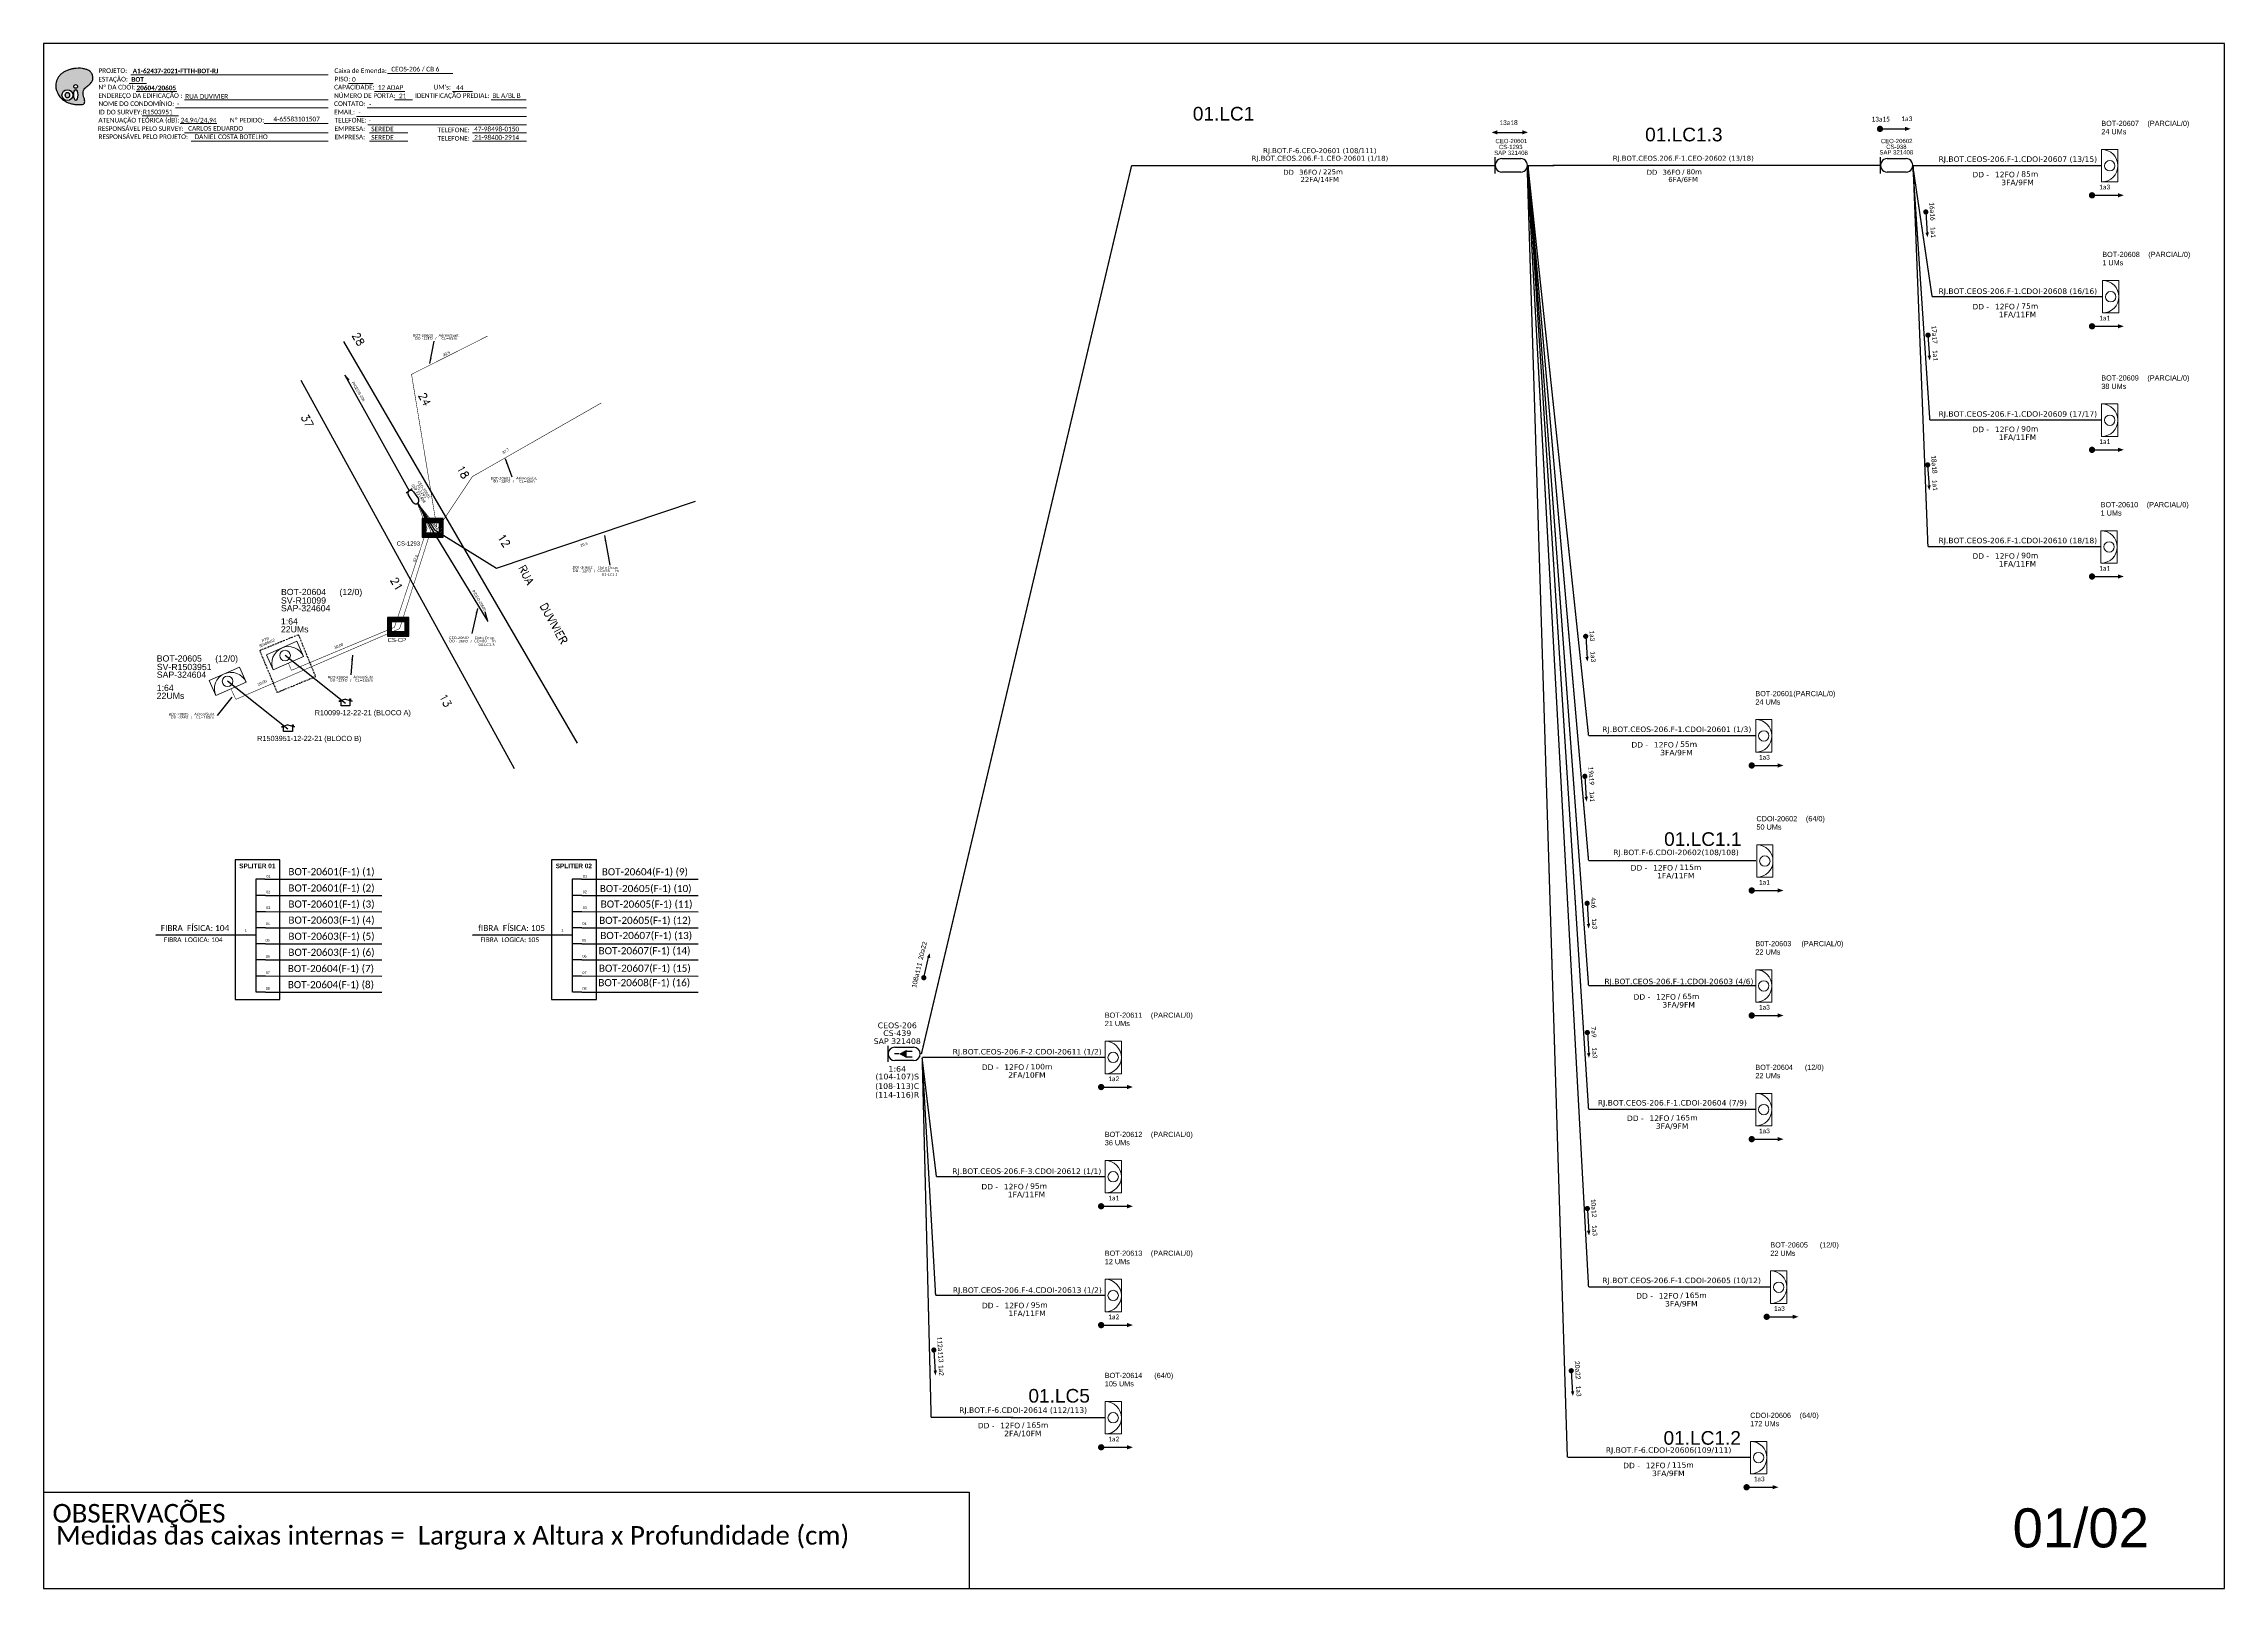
# Model space of a CAD drawing. Header units: inches. Extents: x 26733 to 28293, y 296242 to 297080.
# Drawn here: x 26733 to 27572, y 296245 to 296839 of the extents above; entities that cross this region are included whole.
import ezdxf
from ezdxf.enums import TextEntityAlignment as Align

# ---------------------------------------------------------------- set-up
doc = ezdxf.new("R2010")
doc.units = ezdxf.units.IN
doc.header["$MEASUREMENT"] = 0
doc.linetypes.add('DASHDOT', pattern=[1, 0.5, -0.25, 0, -0.25])
doc.linetypes.add('DIVIDE2', pattern=[0.625, 0.25, -0.125, 0, -0.125, 0, -0.125])
doc.layers.get('0').update_dxf_attribs({"color": 252})
for name, color, linetype in [('10.1-Caixas Subterrâneas', 5, 'Continuous'), ('20.4-CEOS', 1, 'Continuous'), ('20.5-CEO', 1, 'Continuous'), ('CAP a instalar', 1, 'Continuous'), ('CD de instalação futura', 8, 'Continuous'), ('FOLHAS', 7, 'Continuous'), ('label_cabos', 7, 'Continuous'), ('Legenda', 7, 'Continuous'), ('MUB', 252, 'Continuous'), ('NET-RETIRAR', 54, 'DIVIDE2'), ('SETA', 7, 'Continuous'), ('surveys', 7, 'Continuous'), ('surveys legendas', 7, 'Continuous'), ('texto', 255, 'Continuous')]:
    doc.layers.add(name, color=color, linetype=linetype)
for name, color, linetype, lineweight in [("20.0-LEGENDA DOS CDO'S", 1, 'Continuous', 0), ('20.1-CDO_INTERIOR', 1, 'Continuous', 0), ('20.2-CDO_POSTE', 1, 'Continuous', 5), ('40.1-ETIQUETAS', 1, 'Continuous', 20)]:
    doc.layers.add(name, color=color, linetype=linetype, lineweight=lineweight)
doc.layers.add('EXTRA', color=50, linetype='Continuous', plot=False)
doc.styles.add('ARIAL', font='arial.ttf')
doc.styles.add('DIGICADE', font='arial.ttf')
doc.styles.add('MtXpl_Calibri', font='calibri.ttf')
doc.styles.add('ROMANS', font='ROMANS.SHX', dxfattribs={"height": 2.5})
doc.styles.add('siredit', font='verdana.ttf')
doc.styles.get("Standard").update_dxf_attribs({"font": 'arial.ttf'})
doc.styles.add('TELEMAR-RJ', font='arial.ttf')
doc.styles.add('WMF-Calibri0', font='calibri.ttf')
doc.styles.add('WMF-Calibri1', font='calibrib.ttf')
doc.linetypes.add('FENCELINE1', pattern='A,0.25,-0.1,[133,ltypeshp.shx,S=0.1,R=0,X=-0.1,Y=0],-0.1,1', length=1.45)
doc.dimstyles.new('CC', dxfattribs={"dimtxt": 1, "dimasz": 2, "dimexe": 0.18, "dimexo": 0.0625, "dimgap": 0.09, "dimtad": 0, "dimdec": 0, "dimrnd": 1, "dimzin": 0, "dimdsep": 46, "dimtxsty": 'siredit', "dimblk": 'NONE', "dimcen": 0, "dimse1": 1, "dimse2": 1, "dimsd1": 1, "dimsd2": 1, "dimclrt": 7, "dimadec": 0, "dimazin": 0, "dimtfac": 1, "dimtdec": 0, "dimtofl": 0, "dimtmove": 0, "dimatfit": 3, "dimfxl": 0, "dimtolj": 1, "dimtzin": 0, "dimarcsym": 0})

# ---------------------------------------------------------------- blocks, each defined once
blk = doc.blocks.new('*X13')
at = {"color": 0, "linetype": 'Continuous'}
for p, q in [((-1.25, 0.34099), (-0.49099, 1.1)), ((-1.25, 0.517767), (-0.667767, 1.1)), ((-1.25, 0.694544), (-0.844544, 1.1)), ((-1.25, 0.87132), (-1.02132, 1.1)), ((-1.25, 1.048097), (-1.198097, 1.1)), ((-1.25, 0.164214), (-0.8035, 0.610714)), ((-1.25, -0.012563), (-0.8035, 0.433937)), ((-1.25, -0.18934), (-0.8035, 0.25716)), ((-1.25, -0.366117), (-0.8035, 0.080383)), ((-0.789214, 0.625), (-0.314214, 1.1)), ((-0.612437, 0.625), (-0.137437, 1.1)), ((-0.43566, 0.625), (0.03934, 1.1)), ((-0.258883, 0.625), (0.216117, 1.1)), ((-0.082107, 0.625), (0.392893, 1.1)), ((0.09467, 0.625), (0.56967, 1.1)), ((0.271447, 0.625), (0.746447, 1.1)), ((0.448223, 0.625), (0.923223, 1.1)), ((0.625, 0.625), (1.1, 1.1)), ((0.801777, 0.625), (1.25, 1.073223)), ((0.8035, 0.449947), (1.25, 0.896447)), ((0.8035, 0.27317), (1.25, 0.71967)), ((0.8035, 0.096393), (1.25, 0.542893)), ((0.8035, -0.080383), (1.25, 0.366117)), ((0.8035, -0.25716), (1.25, 0.18934)), ((0.8035, -0.433937), (1.25, 0.012563)), ((-1.25, -0.542893), (-0.8035, -0.096393)), ((-1.25, -0.71967), (-0.8035, -0.27317)), ((-1.25, -0.896447), (-0.8035, -0.449947)), ((-1.25, -1.073223), (-0.801777, -0.625)), ((-1.1, -1.1), (-0.625, -0.625)), ((-0.923223, -1.1), (-0.448223, -0.625)), ((-0.746447, -1.1), (-0.271447, -0.625)), ((-0.56967, -1.1), (-0.09467, -0.625)), ((-0.392893, -1.1), (0.082107, -0.625)), ((-0.216117, -1.1), (0.258883, -0.625)), ((-0.03934, -1.1), (0.43566, -0.625)), ((0.137437, -1.1), (0.612437, -0.625)), ((0.314214, -1.1), (0.789214, -0.625)), ((0.49099, -1.1), (1.25, -0.34099)), ((0.667767, -1.1), (1.25, -0.517767)), ((0.8035, -0.610714), (1.25, -0.164214)), ((0.844544, -1.1), (1.25, -0.694544)), ((1.02132, -1.1), (1.25, -0.87132)), ((1.198097, -1.1), (1.25, -1.048097))]:
    blk.add_line(p, q, dxfattribs=at)
blk = doc.blocks.new('MANHOLE_MQ')
at = {"color": 0, "linetype": 'Continuous'}
for p, q in [((0.0000062, 0.0000057), (-0.0000063, 0.0000057)), ((-0.0000063, 0.0000057), (-0.0000063, -0.0000053)), ((-0.000004, 0.0000033), (0.000004, 0.0000033)), ((-0.000004, -0.0000029), (-0.000004, 0.0000033)), ((0.000004, 0.0000033), (0.000004, -0.0000029)), ((0.0000062, -0.0000053), (0.0000062, 0.0000057)), ((-0.0000063, -0.0000053), (0.0000062, -0.0000053)), ((0.000004, -0.0000029), (-0.000004, -0.0000029)), ((0.000004, -0.0000029), (0.000004, -0.0000029))]:
    blk.add_line(p, q, dxfattribs=at)
at = {"color": 0, "linetype": 'Continuous', "xscale": 5e-06, "yscale": 5e-06, "zscale": 1e-05}
blk.add_blockref('*X13', (0, 0.0000002), dxfattribs=at)
blk = doc.blocks.new('_None')
blk = doc.blocks.new('LEGENDA DOS CABOS')
at = {"layer": 'EXTRA', "color": 0, "style": 'siredit'}
for tag, p in [('ID', (4.6, 0.97)), ('XX', (9.03, 0.97))]:
    blk.add_attdef(tag, text='', height=0.48, rotation=359.69001, dxfattribs=at).set_placement(p, align=Align.MIDDLE_CENTER)
at = {"layer": 'Legenda', "color": 0, "style": 'siredit'}
for tag, p in [('TIPO_CABO', (1.31, 0)), ('CABO', (4.69, -0.05)), ('/', (6.81, -0.05)), ('METROS', (10.03, -0.05))]:
    blk.add_attdef(tag, text='', height=0.8, rotation=359.69001, dxfattribs=at).set_placement(p, align=Align.MIDDLE_CENTER)
blk = doc.blocks.new('Inst CB DT OCUP CFOA-SM-DD-S-12')
at = {"layer": 'label_cabos', "color": 0, "style": 'siredit'}
for tag, flags, p in [('ID_ATIVIDADE', 3, (1.31, 2.67)), ('FATOR', 1, (11.56, 2.55))]:
    blk.add_attdef(tag, text='', height=1, rotation=359.69001, dxfattribs=dict(at, flags=flags)).set_placement(p, align=Align.MIDDLE_CENTER)
for tag, p in [('TIPO_CABO', (1.11, 0)), ('DESTINO_CABO', (3.13, 1.26)), ('CABO', (4.69, -0.05)), ('/', (7.71, -0.05)), ('LANCE', (10.41, 0.02)), ('TIPO_CABO', (13.11, 1.24)), ('UND', (16.46, 0)), ('FID', (13.65, -1.41))]:
    blk.add_attdef(tag, text='', height=1, rotation=359.69001, dxfattribs=at).set_placement(p, align=Align.MIDDLE_CENTER)
blk.add_attdef('QTDE', (11.93, -0.45), '', height=1, rotation=359.69001, dxfattribs=at)
blk = doc.blocks.new('Inst CB DT OCUP CFOA-SM-DD-S-36')
at = {"layer": 'label_cabos', "color": 0, "style": 'siredit'}
for tag, flags, p in [('ID_ATIVIDADE', 3, (1.31, 2.67)), ('FATOR', 1, (11.56, 2.55))]:
    blk.add_attdef(tag, text='', height=1, rotation=359.69001, dxfattribs=dict(at, flags=flags)).set_placement(p, align=Align.MIDDLE_CENTER)
for tag, p in [('TIPO_CABO', (1.11, 0)), ('DESTINO_CABO', (3.13, 1.26)), ('CABO', (4.69, -0.05)), ('/', (7.71, -0.05)), ('LANCE', (10.41, 0.02)), ('TIPO_CABO', (13.11, 1.24)), ('UND', (16.46, 0)), ('FID', (13.65, -1.41))]:
    blk.add_attdef(tag, text='', height=1, rotation=359.69001, dxfattribs=at).set_placement(p, align=Align.MIDDLE_CENTER)
blk.add_attdef('QTDE', (11.93, -0.45), '', height=1, rotation=359.69001, dxfattribs=at)
blk = doc.blocks.new('ETIQUETA_RS5F')
at = {"layer": '40.1-ETIQUETAS', "color": 0, "style": 'siredit'}
blk.add_text('/', height=1.5, dxfattribs=at).set_placement((1.55, -1.95), align=Align.MIDDLE_RIGHT)
for tag, p in [('ETIQUETA_R_SECUNDARIA', (1.18, 2.1)), ('ETIQUETA_R_PRIMARIA', (1.18, 4.1)), ('F_ATIVAS/F_MORTAS', (1.11, -4.24))]:
    blk.add_attdef(tag, text='', height=1.5, dxfattribs=at).set_placement(p, align=Align.MIDDLE_CENTER)
for tag, p in [('TIPO_CABO', (-6.62, -2.12)), ('CAP_CABO', (0.37, -2.09))]:
    blk.add_attdef(tag, text='', height=1.5, dxfattribs=at).set_placement(p, align=Align.MIDDLE_RIGHT)
blk.add_attdef('METROS', text='', height=1.5, dxfattribs=at).set_placement((2.11, -1.95), align=Align.MIDDLE_LEFT)
for tag, p in [('FUSÃO_1', (0.82, -8.39)), ('FUSÃO_2', (0.82, -10.6)), ('FUSÃO_3', (0.82, -12.93)), ('FUSÃO_4', (0.82, -15.14)), ('FUSÃO_5', (0.82, -17.16))]:
    blk.add_attdef(tag, text='', height=1.5, dxfattribs=at).set_placement(p, align=Align.CENTER)
blk = doc.blocks.new('CDOE-TEXTO PADRÃO')
at = {"layer": "20.0-LEGENDA DOS CDO'S", "color": 0, "style": 'ARIAL'}
for tag, p in [('CDO_N', (0.49, 7.39)), ('SAP', (0.51, 1.67)), ('CORDOALHA', (0.5, 4.33)), ('SPLITER_1', (0.59, -0.91)), ('(XX-XX_F)S', (0.54, -8.29)), ('SPLITER_2', (0.6, -3.55)), ('(XX-XX_L)S', (0.55, -10.83)), ('UMS', (0.55, -13.15))]:
    blk.add_attdef(tag, p, '', height=1.7, rotation=0.11799, dxfattribs=at)
blk.add_attdef('FIBRAS_UTILIZADAS', text='', height=1.7, rotation=0.11799, dxfattribs=at).set_placement((19.77, 7.43), align=Align.CENTER)
blk = doc.blocks.new('CDOI_INT')
at = {"layer": '20.1-CDO_INTERIOR', "color": 0, "lineweight": 18}
blk.add_lwpolyline([(4.25, -4.25), (4.25, 4.25), (0, 4.25), (0, -4.25)], close=True, dxfattribs=at)
blk.add_circle((2.12, 0), 1.36, dxfattribs=at)
blk.add_arc((0, 0), 4.25, 270, 90, dxfattribs=at)
at = {"layer": "20.0-LEGENDA DOS CDO'S", "color": 0, "style": 'ARIAL'}
for tag, p in [('CDO_N', (-0.08, 10.38)), ('SPLITER_1', (21.18, 10.38)), ('SAP', (-0.08, 6.23)), ('SURVEY', (-0.08, 8.2)), ('SPLITER_2', (21.19, 8.68)), ('1:XX', (5.94, -2.22)), ('UMS', (5.94, -4.24))]:
    blk.add_attdef(tag, p, '', height=1.36, dxfattribs=at)
blk.add_attdef('FIBRAS_UTILIZADAS', text='', height=1.36, dxfattribs=at).set_placement((15.34, 10.38), align=Align.CENTER)
blk = doc.blocks.new('CEOS_RP_CT_DRT')
at = {"layer": '20.4-CEOS', "color": 0}
for p, q in [((-4.54, 1.19), (-1.19, 1.19)), ((-1.19, -1.19), (-4.54, -1.19))]:
    blk.add_line(p, q, dxfattribs=at)
for points in [[(-5.73, -1.43), (-5.73, 1.44)], [(-3.79, 0), (-4.59, 0)], [(-2.47, 0.48), (-1.45, 0.48)], [(-2.47, -0.52), (-1.45, -0.52)]]:
    blk.add_lwpolyline(points, dxfattribs=at)
blk.add_lwpolyline([(-3.79, 0, 0, 1.47, 0), (-2.41, 0, 1.47, 1.47, 0)], format="xyseb", dxfattribs=at)
for centre, start, end in [((-4.54, 0), 90, 270), ((-1.19, 0), 270, 90)]:
    blk.add_arc(centre, 1.19, start, end, dxfattribs=at)
at = {"layer": '20.4-CEOS', "color": 7, "style": 'siredit'}
for tag, p in [('Nº_DA_CEOS', (-2.86, 5.6)), ('LOCAL', (-2.86, 4.24)), ('SAP', (-2.86, 2.78)), ('RACIO_SPLITAGEM', (-2.86, -1.88)), ('FIBRAS_SPLITTER', (-2.86, -3.58)), ('RESERVA_FINAIS', (-2.86, -6.39)), ('FIBRAS_TOP_C', (-2.86, -5.08))]:
    blk.add_attdef(tag, text='', height=1.01, dxfattribs=at).set_placement(p, align=Align.TOP_CENTER)
blk = doc.blocks.new('OI')
h = blk.add_hatch(color=40)
edge = h.paths.add_edge_path()
edge.add_spline(control_points=[(4.35, -0.67), (3.92, -0.99), (3.26, -1.5), (2.81, -2.59), (2.9, -3.5), (3.06, -4.27), (3.31, -4.85), (3.37, -5.39), (3.4, -5.88), (3.2, -6.4), (2.54, -6.61), (1.65, -6.63), (0.55, -6.67), (-0.56, -6.42), (-1.61, -6.14), (-2.77, -5.61), (-3.92, -4.77), (-4.89, -3.7), (-5.34, -2.65), (-5.6, -1.94), (-5.85, -0.96), (-5.71, 0.47), (-5.1, 2.02), (-4.14, 3.02), (-3.3, 3.61), (-2.37, 4.16), (-1.36, 4.44), (-0.56, 4.7), (0.79, 4.85), (2.24, 4.97), (3.79, 4.57), (4.67, 4.21), (5.44, 3.65), (5.76, 2.99), (6.03, 2.21), (6.01, 1.46), (5.72, 0.64), (5.31, 0.08), (4.88, -0.38), (4.51, -0.55), (4.35, -0.67)], knot_values=[0, 0, 0, 0, 1.60434, 2.417191, 3.427595, 4.282808, 4.776746, 5.304182, 5.888771, 6.258406, 6.858137, 7.79129, 8.986195, 10.124242, 11.187857, 12.242908, 13.953784, 15.414161, 16.515391, 17.349188, 17.675853, 19.552021, 21.515531, 22.568638, 23.63245, 24.621084, 25.782718, 26.745347, 27.142653, 29.870543, 31.004649, 31.921532, 32.709589, 33.801391, 34.042471, 35.192333, 35.971461, 36.628871, 37.254359, 37.836911, 37.836911, 37.836911, 37.836911], degree=3, periodic=0)
h.paths.add_polyline_path([(1.13, -0.87, -1), (-0.04, -0.87, -1)], flags=16)
edge = h.paths.add_edge_path(flags=16)
edge.add_ellipse((0.56, -3.59), major_axis=(-0.02, 1.71), ratio=0.361305, start_angle=0, end_angle=360)
h.paths.add_polyline_path([(-0.36, -3.62, -1), (-3.8, -3.62, -1)], flags=16)
edge = h.paths.add_edge_path(flags=0)
edge.add_ellipse((-2.08, -3.62), major_axis=(0, 0.885), ratio=0.758294, start_angle=0, end_angle=360)
at = {"color": 40}
for centre, radius in [((-2.08, -3.62), 1.72), ((0.54, -0.87), 0.587)]:
    blk.add_circle(centre, radius, dxfattribs=at)
blk.add_ellipse((-2.08, -3.62), major_axis=(0, 0.885), ratio=0.758294, start_param=-3.141592653589791, end_param=3.141592653589791, dxfattribs=at)
blk.add_ellipse((0.56, -3.59), major_axis=(-0.02, 1.71), ratio=0.361305, dxfattribs=at)
at = {"color": 40, "start_tangent": (-0.800898, -0.598801), "end_tangent": (-0.800898, -0.598801)}
blk.add_spline([(4.35, -0.67), (3.2, -1.78), (2.9, -2.54), (2.92, -3.55), (3.12, -4.38), (3.28, -4.85), (3.37, -5.37), (3.35, -5.95), (3.2, -6.29), (2.66, -6.55), (1.73, -6.63), (0.54, -6.62), (-0.58, -6.41), (-1.6, -6.11), (-2.56, -5.67), (-3.95, -4.67), (-4.89, -3.56), (-5.37, -2.56), (-5.64, -1.78), (-5.72, -1.46), (-5.63, 0.42), (-4.84, 2.22), (-4.13, 2.99), (-3.27, 3.62), (-2.4, 4.09), (-1.3, 4.47), (-0.37, 4.72), (0.02, 4.77), (2.75, 4.8), (3.85, 4.53), (4.69, 4.16), (5.31, 3.68), (5.85, 2.73), (5.93, 2.5), (5.94, 1.35), (5.67, 0.62), (5.29, 0.08), (4.84, -0.36), (4.35, -0.67)], degree=3, dxfattribs=at)
blk = doc.blocks.new('SURVEY_SURVEY')
for p, q in [((0, 0.0000127), (-0.0000126, 0.000009)), ((-0.0000126, 0.000009), (-0.0000086, 0.000009)), ((-0.0000086, 0), (-0.0000086, 0.000009)), ((0.0000086, 0), (-0.0000086, 0)), ((0, 0.0000127), (0.0000126, 0.000009)), ((0.0000084, 0.0000132), (0.0000098, 0.0000132)), ((0.0000084, 0.0000103), (0.0000084, 0.0000132)), ((0.0000126, 0.000009), (0.0000086, 0.000009)), ((0.0000086, 0.000009), (0.0000086, 0)), ((0.0000098, 0.0000132), (0.0000098, 0.0000099))]:
    blk.add_line(p, q)

msp = doc.modelspace()

# ---------------------------------------------------------------- linework, layer by layer
at = {"color": 7, "linetype": 'Continuous'}
for p, q in [((26815, 296517.43), (26815, 296474)), ((26818.52, 296517.43), (26815, 296517.43)), ((26936.72, 296517.43), (26936.72, 296474)), ((26940.24, 296517.43), (26936.72, 296517.43)), ((26818.7, 296511.15), (26815.18, 296511.15)), ((26940.41, 296511.15), (26936.9, 296511.15)), ((26818.7, 296504.95), (26815.18, 296504.95)), ((26940.41, 296504.95), (26936.9, 296504.95)), ((26811.35, 296496), (26814.99, 296496)), ((26818.7, 296498.73), (26815.18, 296498.73)), ((26818.7, 296492.57), (26815.18, 296492.57)), ((26933.07, 296496), (26936.7, 296496)), ((26940.41, 296498.73), (26936.9, 296498.73)), ((26940.41, 296492.57), (26936.9, 296492.57)), ((26818.7, 296486.4), (26815.18, 296486.4)), ((26940.41, 296486.4), (26936.9, 296486.4)), ((26818.7, 296480.21), (26815.18, 296480.21)), ((26940.41, 296480.21), (26936.9, 296480.21)), ((26818.7, 296474.04), (26815.18, 296474.04)), ((26940.41, 296474.04), (26936.9, 296474.04))]:
    msp.add_line(p, q, dxfattribs=at)
at = {"color": 10, "linetype": 'Continuous'}
for p, q in [((26818.52, 296517.43), (26863.46, 296517.42)), ((26940.24, 296517.43), (26985.18, 296517.42)), ((26818.7, 296511.15), (26863.46, 296511.13)), ((26940.41, 296511.15), (26985.18, 296511.13)), ((26818.7, 296504.97), (26863.46, 296504.95)), ((26940.41, 296504.97), (26985.18, 296504.95)), ((26818.7, 296498.75), (26863.46, 296498.73)), ((26818.7, 296492.58), (26863.46, 296492.57)), ((26940.41, 296498.75), (26985.18, 296498.73)), ((26940.41, 296492.58), (26985.18, 296492.57)), ((26818.7, 296486.42), (26863.46, 296486.4)), ((26940.41, 296486.42), (26985.18, 296486.4)), ((26818.7, 296480.23), (26863.46, 296480.21)), ((26940.41, 296480.23), (26985.18, 296480.21)), ((26818.69, 296474.04), (26863.46, 296474.02)), ((26940.41, 296474.04), (26985.18, 296474.02))]:
    msp.add_line(p, q, dxfattribs=at)
at = {"color": 1, "linetype": 'Continuous', "lineweight": 60}
for p, q in [((26811.35, 296496), (26776.57, 296495.89)), ((26933.07, 296496), (26898.28, 296495.89))]:
    msp.add_line(p, q, dxfattribs=at)
at = {"color": 0}
for points in [[(26733.43, 296244.75), (27571.99, 296244.75), (27571.99, 296838.75), (26733.43, 296838.75), (26733.43, 296244.75)], [(26733.43, 296281.74), (27089.37, 296281.74)]]:
    msp.add_lwpolyline(points, dxfattribs=at)
at = {"color": 7, "lineweight": 0}
for points in [[(26766.9, 296826.71), (26842.87, 296826.71)], [(26865.71, 296827.2), (26890.84, 296827.2)], [(26766.38, 296823.43), (26772.93, 296823.43)], [(26769.04, 296820.36), (26784.61, 296820.36)], [(26850.67, 296823.47), (26860.15, 296823.47)], [(26860.72, 296820.36), (26872.33, 296820.36)], [(26890.66, 296820.36), (26898.32, 296820.36)], [(26771.36, 296810.95), (26785.31, 296810.95)], [(26784.2, 296814.01), (26842.87, 296814.01)], [(26787.61, 296817.12), (26842.87, 296817.12)], [(26853.79, 296810.78), (26919.06, 296810.78)], [(26857.83, 296814.01), (26919.06, 296814.01)], [(26868.3, 296817.12), (26875.25, 296817.12)], [(26905.47, 296817.12), (26919.03, 296817.12)], [(26785.9, 296807.98), (26800.04, 296807.98)], [(26787.61, 296804.43), (26842.87, 296804.43)], [(26818.23, 296807.99), (26842.72, 296807.99)], [(26818.73, 296807.99), (26842.88, 296807.99)], [(26858.08, 296807.54), (26919.06, 296807.54)], [(26858.69, 296804.43), (26873.49, 296804.43)], [(26898.29, 296804.43), (26919.06, 296804.43)], [(26790.1, 296801.19), (26842.87, 296801.19)], [(26858.69, 296801.19), (26873.49, 296801.19)], [(26898.29, 296801.19), (26919.06, 296801.19)]]:
    msp.add_lwpolyline(points, dxfattribs=at)
for points, const_width in [([(27438.96, 296805.96, 1), (27440.17, 296805.96, 1)], 1.21), ([(27520.49, 296780.43, 1), (27521.7, 296780.43, 1)], 1.21), ([(27457.15, 296774.52, 1), (27457.21, 296773.52, 1)], 1), ([(27457.99, 296727.15, 1), (27458.06, 296726.15, 1)], 1), ([(27520.49, 296730.06, 1), (27521.7, 296730.06, 1)], 1.21), ([(27457.86, 296677.24, 1), (27457.92, 296676.24, 1)], 1), ([(27520.49, 296682.56, 1), (27521.7, 296682.56, 1)], 1.21), ([(27520.49, 296633.84, 1), (27521.7, 296633.84, 1)], 1.21), ([(27326.37, 296611.34, 1), (27326.43, 296610.34, 1)], 1), ([(27389.64, 296561.18, 1), (27390.85, 296561.18, 1)], 1.21), ([(27326.04, 296557.5, 1), (27326.1, 296556.5, 1)], 1), ([(27326.91, 296508.67, 1), (27326.98, 296507.67, 1)], 1), ([(27389.64, 296513.11, 1), (27390.85, 296513.11, 1)], 1.21), ([(27071.75, 296479.09, 1), (27071.99, 296480.06, 1)], 1), ([(27389.64, 296465.04, 1), (27390.85, 296465.04, 1)], 1.21), ([(27326.99, 296458.97, 1), (27327.06, 296457.97, 1)], 1), ([(27139.47, 296437.53, 1), (27140.68, 296437.53, 1)], 1.21), ([(27389.64, 296417.49, 1), (27390.85, 296417.49, 1)], 1.21), ([(27139.47, 296391.68, 1), (27140.68, 296391.68, 1)], 1.21), ([(27326.99, 296391.29, 1), (27327.06, 296390.29, 1)], 1), ([(27395.39, 296349.19, 1), (27396.6, 296349.19, 1)], 1.21), ([(27139.47, 296345.98, 1), (27140.68, 296345.98, 1)], 1.21), ([(27075.72, 296336.9, 1), (27075.78, 296335.9, 1)], 1), ([(27320.81, 296328.94, 1), (27320.87, 296327.94, 1)], 1), ([(27139.47, 296299, 1), (27140.68, 296299, 1)], 1.21), ([(27387.66, 296283.65, 1), (27388.87, 296283.65, 1)], 1.21)]:
    msp.add_lwpolyline(points, format="xyb", close=True, dxfattribs=dict(const_width=const_width))
at = {"color": 0, "linetype": 'DASHDOT'}
msp.add_lwpolyline([(26823.33, 296589.22), (26816.55, 296605.43), (26831.35, 296611.49), (26837.99, 296595.3), (26823.33, 296589.22)], dxfattribs=at)
at = {"color": 7}
for points in [[(26807.03, 296471.22), (26824.31, 296471.22), (26824.31, 296524.87), (26807.03, 296524.87)], [(26928.75, 296471.22), (26946.03, 296471.22), (26946.03, 296524.87), (26928.75, 296524.87)]]:
    msp.add_lwpolyline(points, close=True, dxfattribs=at)
at = {"color": 0, "linetype": 'Continuous'}
msp.add_lwpolyline([(27089.37, 296281.74), (27089.37, 296244.75)], dxfattribs=at)
at = {"layer": '20.1-CDO_INTERIOR', "lineweight": 18}
for points in [[(26830.81, 296608.93), (26819.15, 296603.77), (26821.73, 296597.94), (26833.39, 296603.1)], [(26808.7, 296599.03), (26797.04, 296593.87), (26799.62, 296588.04), (26811.28, 296593.2)]]:
    msp.add_lwpolyline(points, close=True, dxfattribs=at)
for centre in [(26826.27, 296603.44), (26804.16, 296593.54)]:
    msp.add_circle(centre, 2.04, dxfattribs=at)
for centre in [(26827.56, 296600.52), (26805.45, 296590.62)]:
    msp.add_arc(centre, 6.37, 23.88119, 203.88119, dxfattribs=at)
at = {"layer": '20.4-CEOS', "color": 5}
for p, q in [((27291.6, 296788.84), (27291.6, 296795.05)), ((27294.17, 296794.52), (27301.4, 296794.52)), ((27301.4, 296789.37), (27294.17, 296789.37))]:
    msp.add_line(p, q, dxfattribs=at)
at = {"layer": '20.4-CEOS', "color": 0}
for p, q in [((27439.77, 296788.84), (27439.77, 296795.05)), ((27442.35, 296794.52), (27449.57, 296794.52)), ((27449.57, 296789.37), (27442.35, 296789.37))]:
    msp.add_line(p, q, dxfattribs=at)
at = {"layer": '20.4-CEOS', "color": 5}
for centre, major_axis, start_param, end_param in [((27294.17, 296791.94), (1.82, 1.82), 0.785398, 3.926991), ((27301.4, 296791.94), (-1.82, 1.82), 2.356194, 5.497787)]:
    msp.add_ellipse(centre, major_axis=major_axis, ratio=1, start_param=start_param, end_param=end_param, dxfattribs=at)
at = {"layer": '20.4-CEOS', "color": 0}
for centre, major_axis, start_param, end_param in [((27442.35, 296791.94), (1.82, 1.82), 0.785398, 3.926991), ((27449.57, 296791.94), (-1.82, 1.82), 2.356194, 5.497787)]:
    msp.add_ellipse(centre, major_axis=major_axis, ratio=1, start_param=start_param, end_param=end_param, dxfattribs=at)
at = {"layer": '20.5-CEO', "color": 5}
for p, q in [((26875.59, 296662.33), (26873.68, 296665.09)), ((26875.65, 296666.46), (26877.56, 296663.7))]:
    msp.add_line(p, q, dxfattribs=at)
msp.add_lwpolyline([(26875.17, 296667.58), (26872.8, 296665.94)], dxfattribs=at)
for centre, start, end in [((26874.66, 296665.78), 34.6924, 214.6924), ((26876.57, 296663.02), 214.6924, 34.6924)]:
    msp.add_arc(centre, 1.2, start, end, dxfattribs=at)
at = {"layer": 'CAP a instalar', "color": 0, "linetype": 'FENCELINE1', "ltscale": 5}
for p, q in [((26850.92, 296709.31), (26849.2, 296711.21)), ((26849.2, 296711.21), (26873.97, 296666.8)), ((26877.2, 296662.12), (26882.31, 296652.52)), ((26877.2, 296662.12), (26883.55, 296651.87)), ((26907.59, 296637.01), (26984.04, 296662.81)), ((26882.31, 296652.52), (26904.26, 296616.56)), ((26883.55, 296651.87), (26907.59, 296637.01)), ((26904.26, 296616.56), (26903.16, 296620.32))]:
    msp.add_line(p, q, dxfattribs=at)
at = {"layer": 'CAP a instalar', "color": 0, "linetype": 'FENCELINE1', "ltscale": 7, "const_width": 0.513}
for points in [[(27070.95, 296450.21), (27151.79, 296791.88)], [(27151.79, 296791.88), (27291.55, 296791.88)], [(27303.89, 296791.43), (27319.34, 296295.14)], [(27304.2, 296791.75), (27327.5, 296524.55)], [(27304.26, 296791.88), (27439.77, 296791.94)], [(27327.5, 296524.55), (27391.84, 296524.55)], [(27071.27, 296448.61), (27074.7, 296310.47)], [(27074.7, 296310.47), (27141.67, 296310.45)], [(27319.46, 296295.1), (27389.86, 296295.1)]]:
    msp.add_lwpolyline(points, dxfattribs=at)
at = {"layer": 'CAP a instalar', "linetype": 'FENCELINE1', "ltscale": 7, "const_width": 0.513}
for points in [[(27304.01, 296791.25), (27327.5, 296360.63)], [(27304.26, 296791.88), (27327.5, 296428.93)], [(27327.5, 296428.93), (27391.84, 296428.93)], [(27327.5, 296360.63), (27397.52, 296360.63)]]:
    msp.add_lwpolyline(points, dxfattribs=at)
at = {"layer": 'CAP a instalar', "color": 8, "linetype": 'FENCELINE1', "ltscale": 7, "const_width": 0.513}
for points in [[(27304.2, 296791.75), (27327.5, 296572.62)], [(27304.26, 296791.88), (27327.5, 296476.49)], [(27452.15, 296791.94), (27459.58, 296741.5)], [(27452.15, 296791.94), (27458.72, 296694.02)], [(27452.3, 296791.88), (27524.79, 296791.88)], [(27452.3, 296791.88), (27458, 296645.27)], [(27459.56, 296741.5), (27525.23, 296741.5)], [(27458.72, 296694.02), (27524.79, 296694.01)], [(27458, 296645.27), (27524.41, 296645.28)], [(27327.5, 296572.62), (27391.84, 296572.62)], [(27327.5, 296476.49), (27391.84, 296476.49)], [(27071.2, 296448.83), (27076.71, 296403.12)], [(27071.26, 296448.35), (27076.42, 296357.43)], [(27071.27, 296448.98), (27141.67, 296448.98)], [(27076.71, 296403.12), (27141.67, 296403.12)], [(27076.42, 296357.43), (27141.67, 296357.43)]]:
    msp.add_lwpolyline(points, dxfattribs=at)
at = {"layer": 'CAP a instalar', "color": 8, "linetype": 'FENCELINE1', "ltscale": 5, "const_width": 0.2}
for points in [[(26877.2, 296662.12), (26884.58, 296652.93), (26874.9, 296711.57), (26904.14, 296726.3)], [(26877.2, 296662.12), (26884.7, 296651.89), (26898.32, 296672.28), (26947.95, 296700.62)]]:
    msp.add_lwpolyline(points, dxfattribs=at)
at = {"layer": 'CAP a instalar', "color": 1, "linetype": 'FENCELINE1', "ltscale": 5, "const_width": 0.2}
for points in [[(26877.2, 296662.16), (26882.27, 296651.34), (26870.32, 296613.78), (26807.36, 296586.6)], [(26877.11, 296662.01), (26880.92, 296652.31), (26868.34, 296614.32), (26828.71, 296597.77)], [(26827.56, 296600.52), (26828.71, 296597.77)], [(26807.36, 296586.6), (26805.45, 296590.62)]]:
    msp.add_lwpolyline(points, dxfattribs=at)
at = {"layer": 'MUB', "color": 3}
for points in [[(26848.68, 296724.22), (26938.6, 296569.74)], [(26832.39, 296709.4), (26914.32, 296560.01)]]:
    msp.add_lwpolyline(points, dxfattribs=at)
at = {"layer": 'NET-RETIRAR', "color": 0, "linetype": 'Continuous'}
for points in [[(26849.46, 296585.06), (26826.27, 296603.44)], [(26827.35, 296575.16), (26804.16, 296593.54)]]:
    msp.add_lwpolyline(points, dxfattribs=at)
at = {"layer": 'SETA'}
for points in [[(27292.43, 296804.62), (27302.83, 296804.62)], [(27439.57, 296805.96), (27449.97, 296805.96)], [(27521.53, 296780.42), (27531.93, 296780.42)], [(27457.18, 296774.02), (27457.72, 296765.44)], [(27458.02, 296726.65), (27458.57, 296718.07)], [(27521.53, 296730.05), (27531.93, 296730.05)], [(27457.89, 296676.74), (27458.43, 296668.16)], [(27521.53, 296682.55), (27531.93, 296682.55)], [(27521.53, 296633.83), (27531.93, 296633.83)], [(27326.4, 296610.84), (27326.94, 296602.26)], [(27390.67, 296561.16), (27401.07, 296561.16)], [(27326.07, 296557), (27326.62, 296548.42)], [(27326.94, 296508.17), (27327.49, 296499.59)], [(27390.67, 296513.1), (27401.07, 296513.1)], [(27071.87, 296479.57), (27073.88, 296487.93)], [(27327.03, 296458.47), (27327.57, 296449.89)], [(27390.67, 296465.03), (27401.07, 296465.03)], [(27140.5, 296437.52), (27150.9, 296437.52)], [(27390.67, 296417.48), (27401.07, 296417.48)], [(27140.5, 296391.67), (27150.9, 296391.67)], [(27327.03, 296390.17), (27327.57, 296381.59)], [(27396.43, 296349.18), (27406.83, 296349.18)], [(27140.5, 296345.97), (27150.9, 296345.97)], [(27075.75, 296336.4), (27076.29, 296327.82)], [(27320.84, 296328.44), (27321.38, 296319.86)], [(27140.5, 296298.99), (27150.9, 296298.99)], [(27388.69, 296283.64), (27399.09, 296283.64)]]:
    msp.add_lwpolyline(points, dxfattribs=at)
for points in [[(27292.43, 296803.81), (27290.21, 296804.62), (27292.43, 296805.42)], [(27302, 296805.44), (27304.21, 296804.63), (27302, 296803.83)], [(27449.13, 296806.79), (27451.35, 296805.98), (27449.13, 296805.17)], [(27531.09, 296781.24), (27533.31, 296780.44), (27531.09, 296779.63)], [(27458.36, 296766.17), (27457.81, 296764.3), (27457.03, 296766.09)], [(27531.09, 296730.87), (27533.31, 296730.06), (27531.09, 296729.26)], [(27459.2, 296718.8), (27458.65, 296716.93), (27457.87, 296718.72)], [(27531.09, 296683.37), (27533.31, 296682.56), (27531.09, 296681.76)], [(27459.07, 296668.89), (27458.52, 296667.02), (27457.74, 296668.81)], [(27531.09, 296634.65), (27533.31, 296633.84), (27531.09, 296633.04)], [(27327.58, 296602.99), (27327.03, 296601.12), (27326.25, 296602.9)], [(27400.24, 296561.99), (27402.46, 296561.18), (27400.24, 296560.37)], [(27327.25, 296549.16), (27326.7, 296547.28), (27325.92, 296549.07)], [(27400.24, 296513.92), (27402.46, 296513.11), (27400.24, 296512.31)], [(27328.12, 296500.33), (27327.57, 296498.45), (27326.79, 296500.24)], [(27073.06, 296487.42), (27074.14, 296489.04), (27074.36, 296487.11)], [(27400.24, 296465.85), (27402.46, 296465.04), (27400.24, 296464.24)], [(27328.21, 296450.62), (27327.66, 296448.75), (27326.87, 296450.54)], [(27150.07, 296438.34), (27152.29, 296437.54), (27150.07, 296436.73)], [(27400.24, 296418.3), (27402.46, 296417.49), (27400.24, 296416.68)], [(27150.07, 296392.49), (27152.29, 296391.68), (27150.07, 296390.88)], [(27328.21, 296382.33), (27327.66, 296380.45), (27326.87, 296382.24)], [(27405.99, 296350), (27408.21, 296349.19), (27405.99, 296348.39)], [(27150.07, 296346.8), (27152.29, 296345.99), (27150.07, 296345.18)], [(27076.93, 296328.55), (27076.38, 296326.68), (27075.6, 296328.47)], [(27322.02, 296320.59), (27321.47, 296318.72), (27320.69, 296320.5)], [(27150.07, 296299.81), (27152.29, 296299), (27150.07, 296298.2)], [(27398.26, 296284.47), (27400.48, 296283.66), (27398.26, 296282.85)]]:
    msp.add_solid(points, dxfattribs=at)

# ---------------------------------------------------------------- block references
at = {"color": 7, "xscale": 1.213923925163967, "yscale": 1.213923925163967, "zscale": 1.213923925163967, "rotation": 0.1532896023949059}
msp.add_blockref('OI', (26745.09, 296823.34), dxfattribs=at)
at = {"color": 0, "lineweight": 0}
ref = msp.add_blockref('Inst CB DT OCUP CFOA-SM-DD-S-12', (26937.52, 296636.05), dxfattribs=at)
ref.add_attrib('DESTINO_CABO', 'BOT-20602', dxfattribs={"layer": 'label_cabos', "color": 0, "height": 1, "rotation": 359.69001, "style": 'siredit'}).set_placement((26940.65, 296637.31), align=Align.MIDDLE_CENTER)
ref.add_attrib('TIPO_CABO', 'Duto Ocup.', dxfattribs={"layer": 'label_cabos', "color": 0, "height": 1, "rotation": 359.69001, "style": 'siredit'}).set_placement((26950.63, 296637.29), align=Align.MIDDLE_CENTER)
ref.add_attrib('/', '/', dxfattribs={"layer": 'label_cabos', "color": 0, "height": 1, "rotation": 359.69001, "style": 'siredit'}).set_placement((26945.23, 296635.99), align=Align.MIDDLE_CENTER)
ref.add_attrib('FID', '01-LC1.1', dxfattribs={"layer": 'label_cabos', "color": 0, "height": 1, "rotation": 359.69001, "style": 'siredit'}).set_placement((26951.17, 296634.63), align=Align.MIDDLE_CENTER)
ref.add_attrib('LANCE', 'CC=', dxfattribs={"layer": 'label_cabos', "color": 0, "height": 1, "rotation": 359.69001, "style": 'siredit'}).set_placement((26947.93, 296636.07), align=Align.MIDDLE_CENTER)
ref.add_attrib('UND', 'm', dxfattribs={"layer": 'label_cabos', "color": 0, "height": 1, "rotation": 359.69001, "style": 'siredit'}).set_placement((26953.98, 296636.05), align=Align.MIDDLE_CENTER)
ref.add_attrib('CABO', '12FO', dxfattribs={"layer": 'label_cabos', "color": 0, "height": 1, "rotation": 359.69001, "style": 'siredit'}).set_placement((26942.2, 296635.99), align=Align.MIDDLE_CENTER)
ref.add_attrib('TIPO_CABO', 'DD - ', dxfattribs={"layer": 'label_cabos', "color": 0, "height": 1, "rotation": 359.69001, "style": 'siredit'}).set_placement((26938.63, 296636.04), align=Align.MIDDLE_CENTER)
ref.add_attrib('QTDE', '55', (26949.45, 296635.59), dxfattribs={"layer": 'label_cabos', "color": 0, "height": 1, "rotation": 359.69001, "style": 'siredit'})
ref = msp.add_blockref('Inst CB DT OCUP CFOA-SM-DD-S-36', (26890.09, 296609.01), dxfattribs=at)
ref.add_attrib('DESTINO_CABO', 'CEO-20602', dxfattribs={"layer": 'label_cabos', "color": 0, "height": 1, "rotation": 359.69001, "style": 'siredit'}).set_placement((26893.22, 296610.28), align=Align.MIDDLE_CENTER)
ref.add_attrib('TIPO_CABO', 'Duto Ocup.', dxfattribs={"layer": 'label_cabos', "color": 0, "height": 1, "rotation": 359.69001, "style": 'siredit'}).set_placement((26903.2, 296610.26), align=Align.MIDDLE_CENTER)
ref.add_attrib('/', '/', dxfattribs={"layer": 'label_cabos', "color": 0, "height": 1, "rotation": 359.69001, "style": 'siredit'}).set_placement((26897.81, 296608.96), align=Align.MIDDLE_CENTER)
ref.add_attrib('FID', '01-LC1.3', dxfattribs={"layer": 'label_cabos', "color": 0, "height": 1, "rotation": 359.69001, "style": 'siredit'}).set_placement((26903.74, 296607.6), align=Align.MIDDLE_CENTER)
ref.add_attrib('LANCE', 'CC=', dxfattribs={"layer": 'label_cabos', "color": 0, "height": 1, "rotation": 359.69001, "style": 'siredit'}).set_placement((26900.5, 296609.03), align=Align.MIDDLE_CENTER)
ref.add_attrib('UND', 'm', dxfattribs={"layer": 'label_cabos', "color": 0, "height": 1, "rotation": 359.69001, "style": 'siredit'}).set_placement((26906.56, 296609.01), align=Align.MIDDLE_CENTER)
ref.add_attrib('CABO', '36FO', dxfattribs={"layer": 'label_cabos', "color": 0, "height": 1, "rotation": 359.69001, "style": 'siredit'}).set_placement((26894.78, 296608.96), align=Align.MIDDLE_CENTER)
ref.add_attrib('TIPO_CABO', 'DD - ', dxfattribs={"layer": 'label_cabos', "color": 0, "height": 1, "rotation": 359.69001, "style": 'siredit'}).set_placement((26891.21, 296609.01), align=Align.MIDDLE_CENTER)
ref.add_attrib('QTDE', '80', (26902.02, 296608.56), dxfattribs={"layer": 'label_cabos', "color": 0, "height": 1, "rotation": 359.69001, "style": 'siredit'})
at = {"layer": '10.1-Caixas Subterrâneas', "color": 30, "xscale": 648529.1601430288, "yscale": 648529.1601430288, "zscale": 648529.1601430288, "rotation": 180.0000000000633}
for p in [(26882.98, 296652.69), (26869.73, 296614.65)]:
    msp.add_blockref('MANHOLE_MQ', p, dxfattribs=at)
at = {"layer": '20.2-CDO_POSTE', "color": 5}
ref = msp.add_blockref('CDOE-TEXTO PADRÃO', (27298.15, 296789.4), dxfattribs=dict(at, xscale=0.972000002861023, yscale=0.972000002861023, zscale=0.972000002861023))
ref.add_attrib('CDO_N', 'CEO-20601', (27291.7, 296800.46), dxfattribs={"layer": "20.0-LEGENDA DOS CDO'S", "color": 0, "height": 1.652, "rotation": 0.11799, "style": 'ARIAL'})
ref.add_attrib('CORDOALHA', 'CS-1293', (27293.01, 296798.18), dxfattribs={"layer": "20.0-LEGENDA DOS CDO'S", "color": 0, "height": 1.652, "rotation": 0.11799, "style": 'ARIAL'})
ref.add_attrib('SAP', 'SAP 321408', (27291.21, 296795.92), dxfattribs={"layer": "20.0-LEGENDA DOS CDO'S", "color": 0, "height": 1.652, "rotation": 0.11799, "style": 'ARIAL'})
at = {"layer": '20.4-CEOS', "color": 0}
ref = msp.add_blockref('CEOS_RP_CT_DRT', (27070.52, 296450.28), dxfattribs=dict(at, xscale=2.161665797233582, yscale=2.161665797233582, zscale=2.161665797233582))
ref.add_attrib('Nº_DA_CEOS', 'CEOS-206', dxfattribs={"color": 7, "height": 2.183, "style": 'siredit'}).set_placement((27061.67, 296462.34), align=Align.TOP_CENTER)
ref.add_attrib('LOCAL', 'CS-439', dxfattribs={"color": 7, "height": 2.183, "style": 'siredit'}).set_placement((27061.67, 296459.36), align=Align.TOP_CENTER)
ref.add_attrib('SAP', 'SAP 321408', dxfattribs={"color": 7, "height": 2.183, "style": 'siredit'}).set_placement((27061.67, 296456.27), align=Align.TOP_CENTER)
ref.add_attrib('RACIO_SPLITAGEM', '1:64', dxfattribs={"color": 7, "height": 2.183, "style": 'siredit'}).set_placement((27061.67, 296445.58), align=Align.TOP_CENTER)
ref.add_attrib('FIBRAS_SPLITTER', '(104-107)S', dxfattribs={"color": 7, "height": 2.183, "style": 'siredit'}).set_placement((27061.67, 296442.66), align=Align.TOP_CENTER)
ref.add_attrib('FIBRAS_TOP_C', '(108-113)C', dxfattribs={"color": 7, "height": 2.183, "style": 'siredit'}).set_placement((27061.65, 296438.98), align=Align.TOP_CENTER)
ref.add_attrib('RESERVA_FINAIS', '(114-116)R', dxfattribs={"color": 7, "height": 2.183, "style": 'siredit'}).set_placement((27061.65, 296435.62), align=Align.TOP_CENTER)
at = {"layer": '40.1-ETIQUETAS', "color": 0}
ref = msp.add_blockref('ETIQUETA_RS5F', (27222.68, 296791.97), dxfattribs=dict(at, xscale=1.283039983498747, yscale=1.283039983498747, zscale=1.283039983498747))
ref.add_attrib('ETIQUETA_R_PRIMARIA', 'RJ.BOT.F-6.CEO-20601 (108/111)', dxfattribs={"color": 0, "height": 1.9246, "style": 'siredit'}).set_placement((27224.16, 296797.59), align=Align.MIDDLE_CENTER)
ref.add_attrib('ETIQUETA_R_SECUNDARIA', 'RJ.BOT.CEOS.206.F-1.CEO-20601 (1/18)', dxfattribs={"color": 0, "height": 1.9246, "style": 'siredit'}).set_placement((27224.2, 296794.67), align=Align.MIDDLE_CENTER)
ref.add_attrib('TIPO_CABO', 'DD', dxfattribs={"color": 0, "height": 1.925, "style": 'siredit'}).set_placement((27214.19, 296789.26), align=Align.MIDDLE_RIGHT)
ref.add_attrib('CAP_CABO', '36FO', dxfattribs={"color": 0, "height": 1.925, "style": 'siredit'}).set_placement((27223.15, 296789.29), align=Align.MIDDLE_RIGHT)
ref.add_attrib('METROS', '225m', dxfattribs={"color": 0, "height": 1.925, "style": 'siredit'}).set_placement((27225.39, 296789.47), align=Align.MIDDLE_LEFT)
ref.add_attrib('F_ATIVAS/F_MORTAS', '22FA/14FM', dxfattribs={"color": 0, "height": 1.925, "style": 'siredit'}).set_placement((27224.11, 296786.53), align=Align.MIDDLE_CENTER)
ref = msp.add_blockref('ETIQUETA_RS5F', (27362.42, 296791.97), dxfattribs=dict(at, xscale=1.283039983498747, yscale=1.283039983498747, zscale=1.283039983498747))
ref.add_attrib('ETIQUETA_R_SECUNDARIA', 'RJ.BOT.CEOS.206.F-1.CEO-20602 (13/18)', dxfattribs={"color": 0, "height": 1.9246, "style": 'siredit'}).set_placement((27363.93, 296794.67), align=Align.MIDDLE_CENTER)
ref.add_attrib('TIPO_CABO', 'DD', dxfattribs={"color": 0, "height": 1.925, "style": 'siredit'}).set_placement((27353.93, 296789.26), align=Align.MIDDLE_RIGHT)
ref.add_attrib('CAP_CABO', '36FO', dxfattribs={"color": 0, "height": 1.925, "style": 'siredit'}).set_placement((27362.89, 296789.29), align=Align.MIDDLE_RIGHT)
ref.add_attrib('METROS', '80m', dxfattribs={"color": 0, "height": 1.925, "style": 'siredit'}).set_placement((27365.13, 296789.47), align=Align.MIDDLE_LEFT)
ref.add_attrib('F_ATIVAS/F_MORTAS', '6FA/6FM', dxfattribs={"color": 0, "height": 1.925, "style": 'siredit'}).set_placement((27363.84, 296786.53), align=Align.MIDDLE_CENTER)
at = {"layer": 'CAP a instalar', "color": 8, "linetype": 'FENCELINE1', "ltscale": 7}
ref = msp.add_blockref('CDOI_INT', (27524.79, 296791.81), dxfattribs=dict(at, xscale=1.470653668531895, yscale=1.470653668531895, zscale=1.470653668531895))
ref.add_attrib('CDO_N', 'BOT-20607', (27524.67, 296807.08), dxfattribs={"layer": "20.0-LEGENDA DOS CDO'S", "color": 0, "height": 2, "style": 'ARIAL'})
ref.add_attrib('FIBRAS_UTILIZADAS', '        (PARCIAL/0)', dxfattribs={"layer": "20.0-LEGENDA DOS CDO'S", "color": 0, "height": 2.0005, "style": 'ARIAL'}).set_placement((27547.35, 296807.08), align=Align.CENTER)
ref.add_attrib('SURVEY', '24 UMs', (27524.68, 296803.87), dxfattribs={"layer": "20.0-LEGENDA DOS CDO'S", "color": 0, "height": 2, "style": 'ARIAL'})
ref = msp.add_blockref('ETIQUETA_RS5F', (27490.89, 296791.38), dxfattribs=dict(at, xscale=1.411343981848631, yscale=1.411343981848631, zscale=1.411343981848631))
ref.add_attrib('ETIQUETA_R_SECUNDARIA', 'RJ.BOT.CEOS-206.F-1.CDOI-20607 (13/15)', dxfattribs={"layer": '40.1-ETIQUETAS', "color": 0, "height": 2.117, "style": 'siredit'}).set_placement((27492.56, 296794.35), align=Align.MIDDLE_CENTER)
ref.add_attrib('TIPO_CABO', 'DD -', dxfattribs={"layer": '40.1-ETIQUETAS', "color": 0, "height": 2.117, "style": 'siredit'}).set_placement((27481.55, 296788.39), align=Align.MIDDLE_RIGHT)
ref.add_attrib('CAP_CABO', '12FO', dxfattribs={"layer": '40.1-ETIQUETAS', "color": 0, "height": 2.117, "style": 'siredit'}).set_placement((27491.41, 296788.42), align=Align.MIDDLE_RIGHT)
ref.add_attrib('METROS', '85m', dxfattribs={"layer": '40.1-ETIQUETAS', "color": 0, "height": 2.117, "style": 'siredit'}).set_placement((27493.87, 296788.62), align=Align.MIDDLE_LEFT)
ref.add_attrib('F_ATIVAS/F_MORTAS', '3FA/9FM', dxfattribs={"layer": '40.1-ETIQUETAS', "color": 0, "height": 2.117, "style": 'siredit'}).set_placement((27492.46, 296785.38), align=Align.MIDDLE_CENTER)
ref = msp.add_blockref('CDOI_INT', (27525.15, 296741.43), dxfattribs=dict(at, xscale=1.470653668531895, yscale=1.470653668531895, zscale=1.470653668531895))
ref.add_attrib('CDO_N', 'BOT-20608', (27525.03, 296756.7), dxfattribs={"layer": "20.0-LEGENDA DOS CDO'S", "color": 0, "height": 2, "style": 'ARIAL'})
ref.add_attrib('FIBRAS_UTILIZADAS', '        (PARCIAL/0)', dxfattribs={"layer": "20.0-LEGENDA DOS CDO'S", "color": 0, "height": 2.0005, "style": 'ARIAL'}).set_placement((27547.71, 296756.7), align=Align.CENTER)
ref.add_attrib('SURVEY', '1 UMs', (27525.04, 296753.49), dxfattribs={"layer": "20.0-LEGENDA DOS CDO'S", "color": 0, "height": 2, "style": 'ARIAL'})
ref = msp.add_blockref('ETIQUETA_RS5F', (27490.89, 296740.59), dxfattribs=dict(at, xscale=1.411343981848631, yscale=1.411343981848631, zscale=1.411343981848631))
ref.add_attrib('ETIQUETA_R_SECUNDARIA', 'RJ.BOT.CEOS-206.F-1.CDOI-20608 (16/16)', dxfattribs={"layer": '40.1-ETIQUETAS', "color": 0, "height": 2.117, "style": 'siredit'}).set_placement((27492.56, 296743.56), align=Align.MIDDLE_CENTER)
ref.add_attrib('TIPO_CABO', 'DD -', dxfattribs={"layer": '40.1-ETIQUETAS', "color": 0, "height": 2.117, "style": 'siredit'}).set_placement((27481.55, 296737.61), align=Align.MIDDLE_RIGHT)
ref.add_attrib('CAP_CABO', '12FO', dxfattribs={"layer": '40.1-ETIQUETAS', "color": 0, "height": 2.117, "style": 'siredit'}).set_placement((27491.41, 296737.64), align=Align.MIDDLE_RIGHT)
ref.add_attrib('METROS', '75m', dxfattribs={"layer": '40.1-ETIQUETAS', "color": 0, "height": 2.117, "style": 'siredit'}).set_placement((27493.87, 296737.84), align=Align.MIDDLE_LEFT)
ref.add_attrib('F_ATIVAS/F_MORTAS', '1FA/11FM', dxfattribs={"layer": '40.1-ETIQUETAS', "color": 0, "height": 2.117, "style": 'siredit'}).set_placement((27492.46, 296734.6), align=Align.MIDDLE_CENTER)
ref = msp.add_blockref('CDOI_INT', (27524.78, 296693.94), dxfattribs=dict(at, xscale=1.470653668531895, yscale=1.470653668531895, zscale=1.470653668531895))
ref.add_attrib('CDO_N', 'BOT-20609', (27524.65, 296709.2), dxfattribs={"layer": "20.0-LEGENDA DOS CDO'S", "color": 0, "height": 2, "style": 'ARIAL'})
ref.add_attrib('FIBRAS_UTILIZADAS', '        (PARCIAL/0)', dxfattribs={"layer": "20.0-LEGENDA DOS CDO'S", "color": 0, "height": 2.0005, "style": 'ARIAL'}).set_placement((27547.34, 296709.2), align=Align.CENTER)
ref.add_attrib('SURVEY', '38 UMs', (27524.66, 296705.99), dxfattribs={"layer": "20.0-LEGENDA DOS CDO'S", "color": 0, "height": 2, "style": 'ARIAL'})
ref = msp.add_blockref('ETIQUETA_RS5F', (27490.89, 296693.38), dxfattribs=dict(at, xscale=1.411343981848631, yscale=1.411343981848631, zscale=1.411343981848631))
ref.add_attrib('ETIQUETA_R_SECUNDARIA', 'RJ.BOT.CEOS-206.F-1.CDOI-20609 (17/17)', dxfattribs={"layer": '40.1-ETIQUETAS', "color": 0, "height": 2.117, "style": 'siredit'}).set_placement((27492.56, 296696.35), align=Align.MIDDLE_CENTER)
ref.add_attrib('TIPO_CABO', 'DD -', dxfattribs={"layer": '40.1-ETIQUETAS', "color": 0, "height": 2.117, "style": 'siredit'}).set_placement((27481.55, 296690.4), align=Align.MIDDLE_RIGHT)
ref.add_attrib('CAP_CABO', '12FO', dxfattribs={"layer": '40.1-ETIQUETAS', "color": 0, "height": 2.117, "style": 'siredit'}).set_placement((27491.41, 296690.43), align=Align.MIDDLE_RIGHT)
ref.add_attrib('METROS', '90m', dxfattribs={"layer": '40.1-ETIQUETAS', "color": 0, "height": 2.117, "style": 'siredit'}).set_placement((27493.87, 296690.63), align=Align.MIDDLE_LEFT)
ref.add_attrib('F_ATIVAS/F_MORTAS', '1FA/11FM', dxfattribs={"layer": '40.1-ETIQUETAS', "color": 0, "height": 2.117, "style": 'siredit'}).set_placement((27492.46, 296687.39), align=Align.MIDDLE_CENTER)
ref = msp.add_blockref('CDOI_INT', (27524.53, 296645.21), dxfattribs=dict(at, xscale=1.470653668531895, yscale=1.470653668531895, zscale=1.470653668531895))
ref.add_attrib('CDO_N', 'BOT-20610', (27524.41, 296660.48), dxfattribs={"layer": "20.0-LEGENDA DOS CDO'S", "color": 0, "height": 2, "style": 'ARIAL'})
ref.add_attrib('FIBRAS_UTILIZADAS', '        (PARCIAL/0)', dxfattribs={"layer": "20.0-LEGENDA DOS CDO'S", "color": 0, "height": 2.0005, "style": 'ARIAL'}).set_placement((27547.09, 296660.48), align=Align.CENTER)
ref.add_attrib('SURVEY', '1 UMs', (27524.42, 296657.27), dxfattribs={"layer": "20.0-LEGENDA DOS CDO'S", "color": 0, "height": 2, "style": 'ARIAL'})
ref = msp.add_blockref('ETIQUETA_RS5F', (27490.89, 296644.7), dxfattribs=dict(at, xscale=1.411343981848631, yscale=1.411343981848631, zscale=1.411343981848631))
ref.add_attrib('ETIQUETA_R_SECUNDARIA', 'RJ.BOT.CEOS-206.F-1.CDOI-20610 (18/18)', dxfattribs={"layer": '40.1-ETIQUETAS', "color": 0, "height": 2.117, "style": 'siredit'}).set_placement((27492.56, 296647.67), align=Align.MIDDLE_CENTER)
ref.add_attrib('TIPO_CABO', 'DD -', dxfattribs={"layer": '40.1-ETIQUETAS', "color": 0, "height": 2.117, "style": 'siredit'}).set_placement((27481.55, 296641.72), align=Align.MIDDLE_RIGHT)
ref.add_attrib('CAP_CABO', '12FO', dxfattribs={"layer": '40.1-ETIQUETAS', "color": 0, "height": 2.117, "style": 'siredit'}).set_placement((27491.41, 296641.75), align=Align.MIDDLE_RIGHT)
ref.add_attrib('METROS', '90m', dxfattribs={"layer": '40.1-ETIQUETAS', "color": 0, "height": 2.117, "style": 'siredit'}).set_placement((27493.87, 296641.95), align=Align.MIDDLE_LEFT)
ref.add_attrib('F_ATIVAS/F_MORTAS', '1FA/11FM', dxfattribs={"layer": '40.1-ETIQUETAS', "color": 0, "height": 2.117, "style": 'siredit'}).set_placement((27492.46, 296638.71), align=Align.MIDDLE_CENTER)
ref = msp.add_blockref('CDOI_INT', (27391.76, 296572.55), dxfattribs=dict(at, xscale=1.470653668531895, yscale=1.470653668531895, zscale=1.470653668531895))
ref.add_attrib('CDO_N', 'BOT-20601', (27391.64, 296587.82), dxfattribs={"layer": "20.0-LEGENDA DOS CDO'S", "color": 0, "height": 2, "style": 'ARIAL'})
ref.add_attrib('FIBRAS_UTILIZADAS', '(PARCIAL/0)', dxfattribs={"layer": "20.0-LEGENDA DOS CDO'S", "color": 0, "height": 2.0005, "style": 'ARIAL'}).set_placement((27414.32, 296587.82), align=Align.CENTER)
ref.add_attrib('SURVEY', '24 UMs', (27391.65, 296584.61), dxfattribs={"layer": "20.0-LEGENDA DOS CDO'S", "color": 0, "height": 2, "style": 'ARIAL'})
ref = msp.add_blockref('ETIQUETA_RS5F', (27359.75, 296572.12), dxfattribs=dict(at, xscale=1.411343981848631, yscale=1.411343981848631, zscale=1.411343981848631))
ref.add_attrib('ETIQUETA_R_SECUNDARIA', 'RJ.BOT.CEOS-206.F-1.CDOI-20601 (1/3)', dxfattribs={"layer": '40.1-ETIQUETAS', "color": 0, "height": 2.117, "style": 'siredit'}).set_placement((27361.42, 296575.09), align=Align.MIDDLE_CENTER)
ref.add_attrib('TIPO_CABO', 'DD -', dxfattribs={"layer": '40.1-ETIQUETAS', "color": 0, "height": 2.117, "style": 'siredit'}).set_placement((27350.42, 296569.13), align=Align.MIDDLE_RIGHT)
ref.add_attrib('CAP_CABO', '12FO', dxfattribs={"layer": '40.1-ETIQUETAS', "color": 0, "height": 2.117, "style": 'siredit'}).set_placement((27360.27, 296569.16), align=Align.MIDDLE_RIGHT)
ref.add_attrib('METROS', '55m', dxfattribs={"layer": '40.1-ETIQUETAS', "color": 0, "height": 2.117, "style": 'siredit'}).set_placement((27362.73, 296569.36), align=Align.MIDDLE_LEFT)
ref.add_attrib('F_ATIVAS/F_MORTAS', '3FA/9FM', dxfattribs={"layer": '40.1-ETIQUETAS', "color": 0, "height": 2.117, "style": 'siredit'}).set_placement((27361.32, 296566.13), align=Align.MIDDLE_CENTER)
at = {"layer": 'CAP a instalar', "color": 0, "linetype": 'FENCELINE1', "ltscale": 7}
ref = msp.add_blockref('CDOI_INT', (27392.17, 296524.44), dxfattribs=dict(at, xscale=1.470653668531895, yscale=1.470653668531895, zscale=1.470653668531895))
ref.add_attrib('CDO_N', 'CDOI-20602', (27392.05, 296539.71), dxfattribs={"layer": "20.0-LEGENDA DOS CDO'S", "color": 0, "height": 2, "style": 'ARIAL'})
ref.add_attrib('FIBRAS_UTILIZADAS', '(64/0)', dxfattribs={"layer": "20.0-LEGENDA DOS CDO'S", "color": 0, "height": 2, "style": 'ARIAL'}).set_placement((27414.73, 296539.71), align=Align.CENTER)
ref.add_attrib('SURVEY', '50 UMs', (27392.06, 296536.5), dxfattribs={"layer": "20.0-LEGENDA DOS CDO'S", "color": 0, "height": 2, "style": 'ARIAL'})
ref = msp.add_blockref('ETIQUETA_RS5F', (27359.47, 296524.79), dxfattribs=dict(at, xscale=1.411343981848631, yscale=1.411343981848631, zscale=1.411343981848631))
ref.add_attrib('ETIQUETA_R_SECUNDARIA', 'RJ.BOT.F-6.CDOI-20602(108/108)', dxfattribs={"layer": '40.1-ETIQUETAS', "color": 0, "height": 2.117, "style": 'siredit'}).set_placement((27361.14, 296527.76), align=Align.MIDDLE_CENTER)
ref.add_attrib('TIPO_CABO', 'DD -', dxfattribs={"layer": '40.1-ETIQUETAS', "color": 0, "height": 2.117, "style": 'siredit'}).set_placement((27350.13, 296521.81), align=Align.MIDDLE_RIGHT)
ref.add_attrib('CAP_CABO', '12FO', dxfattribs={"layer": '40.1-ETIQUETAS', "color": 0, "height": 2.117, "style": 'siredit'}).set_placement((27359.98, 296521.84), align=Align.MIDDLE_RIGHT)
ref.add_attrib('METROS', '115m', dxfattribs={"layer": '40.1-ETIQUETAS', "color": 0, "height": 2.117, "style": 'siredit'}).set_placement((27362.45, 296522.03), align=Align.MIDDLE_LEFT)
ref.add_attrib('F_ATIVAS/F_MORTAS', '1FA/11FM', dxfattribs={"layer": '40.1-ETIQUETAS', "color": 0, "height": 2.117, "style": 'siredit'}).set_placement((27361.04, 296518.8), align=Align.MIDDLE_CENTER)
at = {"layer": 'CAP a instalar', "color": 8, "linetype": 'FENCELINE1', "ltscale": 7}
ref = msp.add_blockref('CDOI_INT', (27391.76, 296476.41), dxfattribs=dict(at, xscale=1.470653668531895, yscale=1.470653668531895, zscale=1.470653668531895))
ref.add_attrib('CDO_N', 'B0T-20603', (27391.64, 296491.68), dxfattribs={"layer": "20.0-LEGENDA DOS CDO'S", "color": 0, "height": 2, "style": 'ARIAL'})
ref.add_attrib('FIBRAS_UTILIZADAS', '        (PARCIAL/0)', dxfattribs={"layer": "20.0-LEGENDA DOS CDO'S", "color": 0, "height": 2.0005, "style": 'ARIAL'}).set_placement((27414.32, 296491.68), align=Align.CENTER)
ref.add_attrib('SURVEY', '22 UMs', (27391.65, 296488.47), dxfattribs={"layer": "20.0-LEGENDA DOS CDO'S", "color": 0, "height": 2, "style": 'ARIAL'})
ref = msp.add_blockref('ETIQUETA_RS5F', (27360.58, 296475.16), dxfattribs=dict(at, xscale=1.411343981848631, yscale=1.411343981848631, zscale=1.411343981848631))
ref.add_attrib('ETIQUETA_R_SECUNDARIA', 'RJ.BOT.CEOS-206.F-1.CDOI-20603 (4/6)', dxfattribs={"layer": '40.1-ETIQUETAS', "color": 0, "height": 2.117, "style": 'siredit'}).set_placement((27362.25, 296478.13), align=Align.MIDDLE_CENTER)
ref.add_attrib('TIPO_CABO', 'DD -', dxfattribs={"layer": '40.1-ETIQUETAS', "color": 0, "height": 2.117, "style": 'siredit'}).set_placement((27351.24, 296472.17), align=Align.MIDDLE_RIGHT)
ref.add_attrib('CAP_CABO', '12FO', dxfattribs={"layer": '40.1-ETIQUETAS', "color": 0, "height": 2.117, "style": 'siredit'}).set_placement((27361.1, 296472.2), align=Align.MIDDLE_RIGHT)
ref.add_attrib('METROS', '65m', dxfattribs={"layer": '40.1-ETIQUETAS', "color": 0, "height": 2.117, "style": 'siredit'}).set_placement((27363.56, 296472.4), align=Align.MIDDLE_LEFT)
ref.add_attrib('F_ATIVAS/F_MORTAS', '3FA/9FM', dxfattribs={"layer": '40.1-ETIQUETAS', "color": 0, "height": 2.117, "style": 'siredit'}).set_placement((27362.15, 296469.16), align=Align.MIDDLE_CENTER)
ref = msp.add_blockref('CDOI_INT', (27141.59, 296448.91), dxfattribs=dict(at, xscale=1.470653668531895, yscale=1.470653668531895, zscale=1.470653668531895))
ref.add_attrib('CDO_N', 'BOT-20611', (27141.47, 296464.17), dxfattribs={"layer": "20.0-LEGENDA DOS CDO'S", "color": 0, "height": 2, "style": 'ARIAL'})
ref.add_attrib('FIBRAS_UTILIZADAS', '        (PARCIAL/0)', dxfattribs={"layer": "20.0-LEGENDA DOS CDO'S", "color": 0, "height": 2.0005, "style": 'ARIAL'}).set_placement((27164.15, 296464.17), align=Align.CENTER)
ref.add_attrib('SURVEY', '21 UMs', (27141.48, 296460.97), dxfattribs={"layer": "20.0-LEGENDA DOS CDO'S", "color": 0, "height": 2, "style": 'ARIAL'})
ref = msp.add_blockref('ETIQUETA_RS5F', (27109.97, 296448.14), dxfattribs=dict(at, xscale=1.411343981848631, yscale=1.411343981848631, zscale=1.411343981848631))
ref.add_attrib('ETIQUETA_R_SECUNDARIA', 'RJ.BOT.CEOS-206.F-2.CDOI-20611 (1/2)', dxfattribs={"layer": '40.1-ETIQUETAS', "color": 0, "height": 2.117, "style": 'siredit'}).set_placement((27111.64, 296451.11), align=Align.MIDDLE_CENTER)
ref.add_attrib('TIPO_CABO', 'DD -', dxfattribs={"layer": '40.1-ETIQUETAS', "color": 0, "height": 2.117, "style": 'siredit'}).set_placement((27100.64, 296445.16), align=Align.MIDDLE_RIGHT)
ref.add_attrib('CAP_CABO', '12FO', dxfattribs={"layer": '40.1-ETIQUETAS', "color": 0, "height": 2.117, "style": 'siredit'}).set_placement((27110.49, 296445.19), align=Align.MIDDLE_RIGHT)
ref.add_attrib('METROS', '100m', dxfattribs={"layer": '40.1-ETIQUETAS', "color": 0, "height": 2.117, "style": 'siredit'}).set_placement((27112.95, 296445.38), align=Align.MIDDLE_LEFT)
ref.add_attrib('F_ATIVAS/F_MORTAS', '2FA/10FM', dxfattribs={"layer": '40.1-ETIQUETAS', "color": 0, "height": 2.117, "style": 'siredit'}).set_placement((27111.54, 296442.15), align=Align.MIDDLE_CENTER)
at = {"layer": 'CAP a instalar', "linetype": 'FENCELINE1', "ltscale": 7}
ref = msp.add_blockref('ETIQUETA_RS5F', (27358.05, 296428.5), dxfattribs=dict(at, xscale=1.411343981848631, yscale=1.411343981848631, zscale=1.411343981848631))
ref.add_attrib('ETIQUETA_R_SECUNDARIA', 'RJ.BOT.CEOS-206.F-1.CDOI-20604 (7/9)', dxfattribs={"layer": '40.1-ETIQUETAS', "color": 0, "height": 2.117, "style": 'siredit'}).set_placement((27359.72, 296431.47), align=Align.MIDDLE_CENTER)
ref.add_attrib('TIPO_CABO', 'DD -', dxfattribs={"layer": '40.1-ETIQUETAS', "color": 0, "height": 2.117, "style": 'siredit'}).set_placement((27348.72, 296425.52), align=Align.MIDDLE_RIGHT)
ref.add_attrib('CAP_CABO', '12FO', dxfattribs={"layer": '40.1-ETIQUETAS', "color": 0, "height": 2.117, "style": 'siredit'}).set_placement((27358.57, 296425.55), align=Align.MIDDLE_RIGHT)
ref.add_attrib('METROS', '165m', dxfattribs={"layer": '40.1-ETIQUETAS', "color": 0, "height": 2.117, "style": 'siredit'}).set_placement((27361.03, 296425.75), align=Align.MIDDLE_LEFT)
ref.add_attrib('F_ATIVAS/F_MORTAS', '3FA/9FM', dxfattribs={"layer": '40.1-ETIQUETAS', "color": 0, "height": 2.117, "style": 'siredit'}).set_placement((27359.62, 296422.51), align=Align.MIDDLE_CENTER)
at = {"layer": 'CAP a instalar', "color": 8, "linetype": 'FENCELINE1', "ltscale": 7}
ref = msp.add_blockref('CDOI_INT', (27141.59, 296403.05), dxfattribs=dict(at, xscale=1.470653668531895, yscale=1.470653668531895, zscale=1.470653668531895))
ref.add_attrib('CDO_N', 'BOT-20612', (27141.47, 296418.32), dxfattribs={"layer": "20.0-LEGENDA DOS CDO'S", "color": 0, "height": 2, "style": 'ARIAL'})
ref.add_attrib('FIBRAS_UTILIZADAS', '        (PARCIAL/0)', dxfattribs={"layer": "20.0-LEGENDA DOS CDO'S", "color": 0, "height": 2.0005, "style": 'ARIAL'}).set_placement((27164.15, 296418.32), align=Align.CENTER)
ref.add_attrib('SURVEY', '36 UMs', (27141.48, 296415.11), dxfattribs={"layer": "20.0-LEGENDA DOS CDO'S", "color": 0, "height": 2, "style": 'ARIAL'})
ref = msp.add_blockref('ETIQUETA_RS5F', (27109.8, 296402.21), dxfattribs=dict(at, xscale=1.411343981848631, yscale=1.411343981848631, zscale=1.411343981848631))
ref.add_attrib('ETIQUETA_R_SECUNDARIA', 'RJ.BOT.CEOS-206.F-3.CDOI-20612 (1/1)', dxfattribs={"layer": '40.1-ETIQUETAS', "color": 0, "height": 2.117, "style": 'siredit'}).set_placement((27111.47, 296405.18), align=Align.MIDDLE_CENTER)
ref.add_attrib('TIPO_CABO', 'DD -', dxfattribs={"layer": '40.1-ETIQUETAS', "color": 0, "height": 2.117, "style": 'siredit'}).set_placement((27100.46, 296399.22), align=Align.MIDDLE_RIGHT)
ref.add_attrib('CAP_CABO', '12FO', dxfattribs={"layer": '40.1-ETIQUETAS', "color": 0, "height": 2.117, "style": 'siredit'}).set_placement((27110.31, 296399.25), align=Align.MIDDLE_RIGHT)
ref.add_attrib('METROS', '95m', dxfattribs={"layer": '40.1-ETIQUETAS', "color": 0, "height": 2.117, "style": 'siredit'}).set_placement((27112.78, 296399.45), align=Align.MIDDLE_LEFT)
ref.add_attrib('F_ATIVAS/F_MORTAS', '1FA/11FM', dxfattribs={"layer": '40.1-ETIQUETAS', "color": 0, "height": 2.117, "style": 'siredit'}).set_placement((27111.37, 296396.22), align=Align.MIDDLE_CENTER)
ref = msp.add_blockref('CDOI_INT', (27141.59, 296357.36), dxfattribs=dict(at, xscale=1.470653668531895, yscale=1.470653668531895, zscale=1.470653668531895))
ref.add_attrib('CDO_N', 'BOT-20613', (27141.47, 296372.63), dxfattribs={"layer": "20.0-LEGENDA DOS CDO'S", "color": 0, "height": 2, "style": 'ARIAL'})
ref.add_attrib('FIBRAS_UTILIZADAS', '        (PARCIAL/0)', dxfattribs={"layer": "20.0-LEGENDA DOS CDO'S", "color": 0, "height": 2.0005, "style": 'ARIAL'}).set_placement((27164.15, 296372.63), align=Align.CENTER)
ref.add_attrib('SURVEY', '12 UMs', (27141.48, 296369.42), dxfattribs={"layer": "20.0-LEGENDA DOS CDO'S", "color": 0, "height": 2, "style": 'ARIAL'})
ref = msp.add_blockref('ETIQUETA_RS5F', (27110.02, 296356.49), dxfattribs=dict(at, xscale=1.411343981848631, yscale=1.411343981848631, zscale=1.411343981848631))
ref.add_attrib('ETIQUETA_R_SECUNDARIA', 'RJ.BOT.CEOS-206.F-4.CDOI-20613 (1/2)', dxfattribs={"layer": '40.1-ETIQUETAS', "color": 0, "height": 2.117, "style": 'siredit'}).set_placement((27111.69, 296359.46), align=Align.MIDDLE_CENTER)
ref.add_attrib('TIPO_CABO', 'DD -', dxfattribs={"layer": '40.1-ETIQUETAS', "color": 0, "height": 2.117, "style": 'siredit'}).set_placement((27100.68, 296353.51), align=Align.MIDDLE_RIGHT)
ref.add_attrib('CAP_CABO', '12FO', dxfattribs={"layer": '40.1-ETIQUETAS', "color": 0, "height": 2.117, "style": 'siredit'}).set_placement((27110.54, 296353.54), align=Align.MIDDLE_RIGHT)
ref.add_attrib('METROS', '95m', dxfattribs={"layer": '40.1-ETIQUETAS', "color": 0, "height": 2.117, "style": 'siredit'}).set_placement((27113, 296353.74), align=Align.MIDDLE_LEFT)
ref.add_attrib('F_ATIVAS/F_MORTAS', '1FA/11FM', dxfattribs={"layer": '40.1-ETIQUETAS', "color": 0, "height": 2.117, "style": 'siredit'}).set_placement((27111.59, 296350.5), align=Align.MIDDLE_CENTER)
at = {"layer": 'CAP a instalar', "linetype": 'FENCELINE1', "ltscale": 7}
ref = msp.add_blockref('ETIQUETA_RS5F', (27361.6, 296360.21), dxfattribs=dict(at, xscale=1.411343981848631, yscale=1.411343981848631, zscale=1.411343981848631))
ref.add_attrib('ETIQUETA_R_SECUNDARIA', 'RJ.BOT.CEOS-206.F-1.CDOI-20605 (10/12)', dxfattribs={"layer": '40.1-ETIQUETAS', "color": 0, "height": 2.117, "style": 'siredit'}).set_placement((27363.27, 296363.18), align=Align.MIDDLE_CENTER)
ref.add_attrib('TIPO_CABO', 'DD -', dxfattribs={"layer": '40.1-ETIQUETAS', "color": 0, "height": 2.117, "style": 'siredit'}).set_placement((27352.26, 296357.22), align=Align.MIDDLE_RIGHT)
ref.add_attrib('CAP_CABO', '12FO', dxfattribs={"layer": '40.1-ETIQUETAS', "color": 0, "height": 2.117, "style": 'siredit'}).set_placement((27362.12, 296357.25), align=Align.MIDDLE_RIGHT)
ref.add_attrib('METROS', '165m', dxfattribs={"layer": '40.1-ETIQUETAS', "color": 0, "height": 2.117, "style": 'siredit'}).set_placement((27364.58, 296357.45), align=Align.MIDDLE_LEFT)
ref.add_attrib('F_ATIVAS/F_MORTAS', '3FA/9FM', dxfattribs={"layer": '40.1-ETIQUETAS', "color": 0, "height": 2.117, "style": 'siredit'}).set_placement((27363.17, 296354.21), align=Align.MIDDLE_CENTER)
at = {"layer": 'CAP a instalar', "color": 0, "linetype": 'FENCELINE1', "ltscale": 7}
ref = msp.add_blockref('CDOI_INT', (27141.59, 296310.37), dxfattribs=dict(at, xscale=1.470653668531895, yscale=1.470653668531895, zscale=1.470653668531895))
ref.add_attrib('CDO_N', 'BOT-20614', (27141.47, 296325.64), dxfattribs={"layer": "20.0-LEGENDA DOS CDO'S", "color": 0, "height": 2, "style": 'ARIAL'})
ref.add_attrib('FIBRAS_UTILIZADAS', '(64/0)', dxfattribs={"layer": "20.0-LEGENDA DOS CDO'S", "color": 0, "height": 2, "style": 'ARIAL'}).set_placement((27164.15, 296325.64), align=Align.CENTER)
ref.add_attrib('SURVEY', '105 UMs', (27141.48, 296322.43), dxfattribs={"layer": "20.0-LEGENDA DOS CDO'S", "color": 0, "height": 2, "style": 'ARIAL'})
ref = msp.add_blockref('ETIQUETA_RS5F', (27108.41, 296310.33), dxfattribs=dict(at, xscale=1.411343981848631, yscale=1.411343981848631, zscale=1.411343981848631))
ref.add_attrib('ETIQUETA_R_SECUNDARIA', 'RJ.BOT.F-6.CDOI-20614 (112/113)', dxfattribs={"layer": '40.1-ETIQUETAS', "color": 0, "height": 2.117, "style": 'siredit'}).set_placement((27110.08, 296313.3), align=Align.MIDDLE_CENTER)
ref.add_attrib('TIPO_CABO', 'DD -', dxfattribs={"layer": '40.1-ETIQUETAS', "color": 0, "height": 2.117, "style": 'siredit'}).set_placement((27099.08, 296307.34), align=Align.MIDDLE_RIGHT)
ref.add_attrib('CAP_CABO', '12FO', dxfattribs={"layer": '40.1-ETIQUETAS', "color": 0, "height": 2.117, "style": 'siredit'}).set_placement((27108.93, 296307.37), align=Align.MIDDLE_RIGHT)
ref.add_attrib('METROS', '165m', dxfattribs={"layer": '40.1-ETIQUETAS', "color": 0, "height": 2.117, "style": 'siredit'}).set_placement((27111.39, 296307.57), align=Align.MIDDLE_LEFT)
ref.add_attrib('F_ATIVAS/F_MORTAS', '2FA/10FM', dxfattribs={"layer": '40.1-ETIQUETAS', "color": 0, "height": 2.117, "style": 'siredit'}).set_placement((27109.98, 296304.33), align=Align.MIDDLE_CENTER)
ref = msp.add_blockref('CDOI_INT', (27389.78, 296295.03), dxfattribs=dict(at, xscale=1.470653668531895, yscale=1.470653668531895, zscale=1.470653668531895))
ref.add_attrib('CDO_N', 'CDOI-20606', (27389.66, 296310.3), dxfattribs={"layer": "20.0-LEGENDA DOS CDO'S", "color": 0, "height": 2, "style": 'ARIAL'})
ref.add_attrib('FIBRAS_UTILIZADAS', '(64/0)', dxfattribs={"layer": "20.0-LEGENDA DOS CDO'S", "color": 0, "height": 2, "style": 'ARIAL'}).set_placement((27412.34, 296310.3), align=Align.CENTER)
ref.add_attrib('SURVEY', '172 UMs', (27389.67, 296307.09), dxfattribs={"layer": "20.0-LEGENDA DOS CDO'S", "color": 0, "height": 2, "style": 'ARIAL'})
ref = msp.add_blockref('ETIQUETA_RS5F', (27356.6, 296294.98), dxfattribs=dict(at, xscale=1.411343981848631, yscale=1.411343981848631, zscale=1.411343981848631))
ref.add_attrib('ETIQUETA_R_SECUNDARIA', 'RJ.BOT.F-6.CDOI-20606(109/111)', dxfattribs={"layer": '40.1-ETIQUETAS', "color": 0, "height": 2.117, "style": 'siredit'}).set_placement((27358.27, 296297.95), align=Align.MIDDLE_CENTER)
ref.add_attrib('TIPO_CABO', 'DD -', dxfattribs={"layer": '40.1-ETIQUETAS', "color": 0, "height": 2.117, "style": 'siredit'}).set_placement((27347.27, 296292), align=Align.MIDDLE_RIGHT)
ref.add_attrib('CAP_CABO', '12FO', dxfattribs={"layer": '40.1-ETIQUETAS', "color": 0, "height": 2.117, "style": 'siredit'}).set_placement((27357.12, 296292.03), align=Align.MIDDLE_RIGHT)
ref.add_attrib('METROS', '115m', dxfattribs={"layer": '40.1-ETIQUETAS', "color": 0, "height": 2.117, "style": 'siredit'}).set_placement((27359.58, 296292.22), align=Align.MIDDLE_LEFT)
ref.add_attrib('F_ATIVAS/F_MORTAS', '3FA/9FM', dxfattribs={"layer": '40.1-ETIQUETAS', "color": 0, "height": 2.117, "style": 'siredit'}).set_placement((27358.17, 296288.99), align=Align.MIDDLE_CENTER)
at = {"layer": 'CD de instalação futura', "color": 1, "ltscale": 11}
ref = msp.add_blockref('CDOI_INT', (27391.76, 296428.86), dxfattribs=dict(at, xscale=1.470653668531895, yscale=1.470653668531895, zscale=1.470653668531895))
ref.add_attrib('CDO_N', 'BOT-20604', (27391.64, 296444.13), dxfattribs={"layer": "20.0-LEGENDA DOS CDO'S", "color": 0, "height": 2, "style": 'ARIAL'})
ref.add_attrib('FIBRAS_UTILIZADAS', '(12/0)', dxfattribs={"layer": "20.0-LEGENDA DOS CDO'S", "color": 0, "height": 2, "style": 'ARIAL'}).set_placement((27414.32, 296444.13), align=Align.CENTER)
ref.add_attrib('SURVEY', '22 UMs', (27391.65, 296440.92), dxfattribs={"layer": "20.0-LEGENDA DOS CDO'S", "color": 0, "height": 2, "style": 'ARIAL'})
ref = msp.add_blockref('CDOI_INT', (27397.52, 296360.56), dxfattribs=dict(at, xscale=1.470653668531895, yscale=1.470653668531895, zscale=1.470653668531895))
ref.add_attrib('CDO_N', 'BOT-20605', (27397.4, 296375.83), dxfattribs={"layer": "20.0-LEGENDA DOS CDO'S", "color": 0, "height": 2, "style": 'ARIAL'})
ref.add_attrib('FIBRAS_UTILIZADAS', '(12/0)', dxfattribs={"layer": "20.0-LEGENDA DOS CDO'S", "color": 0, "height": 2, "style": 'ARIAL'}).set_placement((27420.08, 296375.83), align=Align.CENTER)
ref.add_attrib('SURVEY', '22 UMs', (27397.41, 296372.62), dxfattribs={"layer": "20.0-LEGENDA DOS CDO'S", "color": 0, "height": 2, "style": 'ARIAL'})
at = {"layer": 'label_cabos', "color": 0, "lineweight": 0}
ref = msp.add_blockref('LEGENDA DOS CABOS', (26875.05, 296724.92), dxfattribs=at)
ref.add_attrib('ID', 'BOT-20603', dxfattribs={"color": 0, "height": 1, "rotation": 359.69001, "style": 'siredit'}).set_placement((26879.29, 296726.55), align=Align.MIDDLE_CENTER)
ref.add_attrib('CABO', '12FO', dxfattribs={"color": 0, "height": 1, "rotation": 359.69001, "style": 'siredit'}).set_placement((26881.22, 296725.4), align=Align.MIDDLE_CENTER)
ref.add_attrib('METROS', 'CL=65m', dxfattribs={"color": 0, "height": 1, "rotation": 359.69001, "style": 'siredit'}).set_placement((26889.41, 296725.4), align=Align.MIDDLE_CENTER)
ref.add_attrib('XX', 'Aéreo/Subt.', dxfattribs={"color": 0, "height": 1, "rotation": 359.69001, "style": 'siredit'}).set_placement((26889.36, 296726.6), align=Align.MIDDLE_CENTER)
ref.add_attrib('/', '/', dxfattribs={"color": 0, "height": 1, "rotation": 359.69001, "style": 'siredit'}).set_placement((26884.25, 296725.4), align=Align.MIDDLE_CENTER)
ref.add_attrib('TIPO_CABO', 'DD -', dxfattribs={"color": 0, "height": 1, "rotation": 359.69001, "style": 'siredit'}).set_placement((26877.79, 296725.44), align=Align.MIDDLE_CENTER)
ref = msp.add_blockref('LEGENDA DOS CABOS', (26904.89, 296669.98), dxfattribs=at)
ref.add_attrib('ID', 'BOT-20601', dxfattribs={"color": 0, "height": 1, "rotation": 359.69001, "style": 'siredit'}).set_placement((26909.13, 296671.61), align=Align.MIDDLE_CENTER)
ref.add_attrib('CABO', '12FO', dxfattribs={"color": 0, "height": 1, "rotation": 359.69001, "style": 'siredit'}).set_placement((26911.05, 296670.46), align=Align.MIDDLE_CENTER)
ref.add_attrib('METROS', 'CL=65m', dxfattribs={"color": 0, "height": 1, "rotation": 359.69001, "style": 'siredit'}).set_placement((26919.25, 296670.46), align=Align.MIDDLE_CENTER)
ref.add_attrib('XX', 'Aéreo/Subt.', dxfattribs={"color": 0, "height": 1, "rotation": 359.69001, "style": 'siredit'}).set_placement((26919.2, 296671.66), align=Align.MIDDLE_CENTER)
ref.add_attrib('/', '/', dxfattribs={"color": 0, "height": 1, "rotation": 359.69001, "style": 'siredit'}).set_placement((26914.08, 296670.46), align=Align.MIDDLE_CENTER)
ref.add_attrib('TIPO_CABO', 'DD -', dxfattribs={"color": 0, "height": 1, "rotation": 359.69001, "style": 'siredit'}).set_placement((26907.63, 296670.5), align=Align.MIDDLE_CENTER)
ref = msp.add_blockref('LEGENDA DOS CABOS', (26842.29, 296593.48), dxfattribs=at)
ref.add_attrib('ID', 'BOT-20604', dxfattribs={"color": 0, "height": 1, "rotation": 359.69001, "style": 'siredit'}).set_placement((26846.53, 296595.11), align=Align.MIDDLE_CENTER)
ref.add_attrib('CABO', '12FO', dxfattribs={"color": 0, "height": 1, "rotation": 359.69001, "style": 'siredit'}).set_placement((26848.45, 296593.95), align=Align.MIDDLE_CENTER)
ref.add_attrib('METROS', 'CL=165m', dxfattribs={"color": 0, "height": 1, "rotation": 359.69001, "style": 'siredit'}).set_placement((26856.65, 296593.95), align=Align.MIDDLE_CENTER)
ref.add_attrib('XX', 'Aéreo/Subt.', dxfattribs={"color": 0, "height": 1, "rotation": 359.69001, "style": 'siredit'}).set_placement((26856.6, 296595.15), align=Align.MIDDLE_CENTER)
ref.add_attrib('/', '/', dxfattribs={"color": 0, "height": 1, "rotation": 359.69001, "style": 'siredit'}).set_placement((26851.48, 296593.95), align=Align.MIDDLE_CENTER)
ref.add_attrib('TIPO_CABO', 'DD -', dxfattribs={"color": 0, "height": 1, "rotation": 359.69001, "style": 'siredit'}).set_placement((26845.03, 296594), align=Align.MIDDLE_CENTER)
ref = msp.add_blockref('LEGENDA DOS CABOS', (26781.1, 296579.27), dxfattribs=at)
ref.add_attrib('ID', 'BOT-20605', dxfattribs={"color": 0, "height": 1, "rotation": 359.69001, "style": 'siredit'}).set_placement((26785.34, 296580.9), align=Align.MIDDLE_CENTER)
ref.add_attrib('CABO', '12FO', dxfattribs={"color": 0, "height": 1, "rotation": 359.69001, "style": 'siredit'}).set_placement((26787.27, 296579.75), align=Align.MIDDLE_CENTER)
ref.add_attrib('METROS', 'CL=165m', dxfattribs={"color": 0, "height": 1, "rotation": 359.69001, "style": 'siredit'}).set_placement((26795.46, 296579.75), align=Align.MIDDLE_CENTER)
ref.add_attrib('XX', 'Aéreo/Subt.', dxfattribs={"color": 0, "height": 1, "rotation": 359.69001, "style": 'siredit'}).set_placement((26795.41, 296580.95), align=Align.MIDDLE_CENTER)
ref.add_attrib('/', '/', dxfattribs={"color": 0, "height": 1, "rotation": 359.69001, "style": 'siredit'}).set_placement((26790.29, 296579.75), align=Align.MIDDLE_CENTER)
ref.add_attrib('TIPO_CABO', 'DD -', dxfattribs={"color": 0, "height": 1, "rotation": 359.69001, "style": 'siredit'}).set_placement((26783.84, 296579.8), align=Align.MIDDLE_CENTER)
at = {"layer": 'surveys', "color": 0, "xscale": 200000, "yscale": 200000, "zscale": 200000}
for p in [(26849.5, 296584.13), (26827.39, 296574.23)]:
    msp.add_blockref('SURVEY_SURVEY', p, dxfattribs=at)

# ---------------------------------------------------------------- texts
at = {"color": 7, "lineweight": 0, "style": 'WMF-Calibri0'}
for s, height, p in [('PROJETO:', 1.793, (26754.5, 296827.46)), ('Caixa de Emenda:', 1.7927, (26845.25, 296827.46)), ('ESTAÇÃO:', 1.793, (26754.5, 296824.18)), ('Nº DA CDOI:', 1.7927, (26754.5, 296821.11)), ('ENDEREÇO DA EDIFICAÇÃO :', 1.7927, (26754.5, 296817.87)), ('CAPACIDADE:', 1.7927, (26845.14, 296821.11)), ('NÚMERO DE PORTA:', 1.7927, (26845.14, 296817.87)), ('PISO:', 1.793, (26845.32, 296824.22)), ('IDENTIFICAÇÃO PREDIAL:', 1.7927, (26876.23, 296817.87)), ("UM's:", 1.793, (26883.39, 296821.11)), ('BL A/BL B', 1.793, (26905.97, 296817.87)), ('ATENUAÇÃO TEÓRICA (dB):', 1.7927, (26754.5, 296808.41)), ('NOME DO CONDOMÍNIO:', 1.7927, (26754.5, 296814.76)), ('ID DO SURVEY:', 1.7927, (26754.5, 296811.52)), ('-', 1.79, (26784.71, 296814.76)), ('24,94/24,94 ', 1.7927, (26786.11, 296808.41)), ('Nº PEDIDO:', 1.793, (26805.08, 296808.42)), ('CONTATO:', 1.793, (26845.14, 296814.76)), ('EMAIL:', 1.793, (26845.14, 296811.52)), ('TELEFONE:', 1.793, (26845.33, 296808.41)), ('RESPONSÁVEL PELO SURVEY:', 1.7927, (26754.26, 296805.17)), ('RESPONSÁVEL PELO PROJETO:', 1.7927, (26754.5, 296802.06)), ('EMPRESA:', 1.793, (26845.33, 296805.17)), ('EMPRESA:', 1.793, (26845.33, 296801.94)), ('TELEFONE:', 1.793, (26884.93, 296804.67)), ('TELEFONE:', 1.793, (26884.93, 296801.43))]:
    msp.add_text(s, height=height, dxfattribs=at).set_placement(p)
at = {"color": 7, "linetype": 'Continuous'}
for s, height, style, p in [('A1-62437-2021-FTTH-BOT-RJ', 1.7927, 'WMF-Calibri1', (26767.69, 296827.36)), ('CEOS-206 / CB 6', 1.7927, 'WMF-Calibri0', (26867.11, 296828.04)), ('BOT', 1.793, 'WMF-Calibri1', (26767.18, 296824.08)), ('RUA DUVIVIER', 1.7927, 'WMF-Calibri0', (26787.88, 296817.58)), ('0', 1.79, 'WMF-Calibri0', (26852.02, 296824.07)), ('12 ADAP', 1.793, 'WMF-Calibri0', (26861.89, 296820.98)), ('21', 1.793, 'WMF-Calibri0', (26870.08, 296817.72)), ('44', 1.793, 'WMF-Calibri0', (26892.01, 296820.96)), ('R1503951', 1.793, 'WMF-Calibri0', (26771.63, 296811.56)), ('-', 1.79, 'WMF-Calibri0', (26854.49, 296811.37)), ('-', 1.79, 'WMF-Calibri0', (26858.52, 296814.64)), ('CARLOS EDUARDO', 1.7927, 'WMF-Calibri0', (26789.01, 296805.27)), ('DANIEL COSTA BOTELHO', 1.7927, 'WMF-Calibri0', (26791.5, 296802.03)), ('-', 1.79, 'WMF-Calibri0', (26858.44, 296808.25)), ('SEREDE', 1.793, 'WMF-Calibri0', (26859.39, 296805.03)), ('SEREDE', 1.793, 'WMF-Calibri0', (26859.39, 296801.79)), ('47-98498-0150', 1.7927, 'WMF-Calibri0', (26898.99, 296805.03)), ('21-98400-2914', 1.7927, 'WMF-Calibri0', (26898.99, 296801.79))]:
    msp.add_text(s, height=height, dxfattribs=dict(at, style=style)).set_placement(p)
at = {"color": 7, "linetype": 'Continuous', "style": 'WMF-Calibri1'}
msp.add_text('20604/20605', height=1.7927, dxfattribs=at).set_placement((26776.76, 296820.82), align=Align.CENTER)
at = {"color": 7, "style": 'WMF-Calibri0'}
msp.add_text('4-65583101507', height=1.7927, dxfattribs=at).set_placement((26821.81, 296808.83))
at = {"color": 1, "style": 'MtXpl_Calibri'}
for s, p in [('BOT-20604(F-1) (9)', (26948.05, 296518.93)), ('BOT-20605(F-1) (10)', (26947.28, 296512.49)), ('BOT-20605(F-1) (11)', (26947.64, 296506.52)), ('BOT-20605(F-1) (12)', (26947.06, 296500.25)), ('BOT-20604(F-1) (7)', (26827.33, 296481.73)), ('BOT-20604(F-1) (8)', (26827.33, 296475.54))]:
    msp.add_text(s, height=2.7432, dxfattribs=at).set_placement(p)
at = {"color": 0, "style": 'WMF-Calibri0'}
msp.add_text('OBSERVAÇÕES', height=7.1308, dxfattribs=at).set_placement((26736.84, 296270.08))
at = {"attachment_point": 5}
for s, insert, char_height, width in [('{\\fCalibri|b0|i0|c0|p34;\\C7;13a15}', (27439.82, 296809.69), 1.815, 30.6841), ('{\\fCalibri|b0|i0|c0|p34;\\C7;1a3}', (27449.88, 296809.85), 1.815, 30.6841), ('{\\fCalibri|b0|i0|c0|p34;\\C7;13a18}', (27296.72, 296808.34), 1.815, 30.6841), ('{\\fCalibri|b0|i0|c0|p34;\\C7;1a3}', (27525.95, 296783.6), 1.815, 30.6841), ('{\\fCalibri|b0|i0|c0|p34;\\C7;1a1}', (27525.95, 296733.22), 1.815, 30.6841), ('{\\fCalibri|b0|i0|c0|p34;\\C7;1a1}', (27525.95, 296685.73), 1.815, 30.6841), ('{\\fCalibri|b0|i0|c0|p34;\\C7;1a1}', (27525.95, 296637), 1.815, 30.6841), ('{\\fCalibri|b0|i0|c0|p34;\\C7;1a3}', (27395.09, 296564.34), 1.815, 30.6841), ('{\\fArial|b1|i0|c0|p34;\\H1x;\\C10;SPLITER 01}', (26815.59, 296522.55), 1.7753, 17.28), ('\\C7;\\fArial|b0|i0|;\\H1.0273588255048;01 ', (26819.86, 296518.57), 1.7753, 3.5602), ('\\pt9.00003;{\\fCalibri|b0|i0|c0|p34;\\C7;BOT-20601(F-1) (1)}', (26844.12, 296520.06), 2.7432, 40.9104), ('\\C10;\\fArial|b1|i0|c0|p34;\\H1x;SPLITER 02', (26937.31, 296522.55), 1.7753, 17.28), ('\\C7;\\fArial|b0|i0|;\\H1.0273588255048;01 ', (26941.58, 296518.57), 1.7753, 3.5602), ('{\\fCalibri|b0|i0|c0|p34;\\C7;1a1}', (27395.09, 296516.27), 1.815, 30.6841), ('\\C7;\\fArial|b0|i0|;\\H1.0273588255048;02 ', (26819.81, 296512.57), 1.7753, 3.7582), ('\\pt9.00003;{\\fCalibri|b0|i0|c0|p34;\\C7;BOT-20601(F-1) (2)}', (26844.12, 296513.78), 2.7432, 40.9104), ('\\pt9.00003;{\\fCalibri|b0|i0|c0|p34;\\C7;BOT-20601(F-1) (3)}', (26844.12, 296507.6), 2.7432, 40.9104), ('\\C7;\\fArial|b0|i0|;\\H1.0273588255048;02 ', (26941.53, 296512.57), 1.7753, 3.7582), ('{\\fCalibri|b0|i0|c0|p34;\\C7;FIBRA  FÍSICA: 104}', (26791.64, 296498.65), 2.2859, 34.56), ('\\C7;\\fArial|b0|i0|;\\H1.0273588255048;04 ', (26819.66, 296500.38), 1.7753, 3.7582), ('\\C7;\\fArial|b0|i0|;\\H1.0273588255048;03 ', (26819.81, 296506.52), 1.7753, 3.456), ('\\pt9;{\\fCalibri|b0|i0|c0|p34;\\C7;BOT-20603(F-1) (4)}', (26844.12, 296501.43), 2.7432, 40.9104), ('{\\fCalibri|b0|i0|c0|p34;\\C7;fIBRA  FÍSICA: 105}', (26913.36, 296498.65), 2.2859, 34.56), ('\\C7;\\fArial|b0|i0|;\\H1.0273588255048;04 ', (26941.38, 296500.38), 1.7753, 3.7582), ('\\C7;\\fArial|b0|i0|;\\H1.0273588255048;03 ', (26941.53, 296506.52), 1.7753, 3.456), ('{\\fCalibri|b0|i0|c0|p34;\\C7;FIBRA  LOGICA: 104}', (26790.95, 296494.16), 1.8289, 34.56), ('\\C7;\\fArial|b0|i0|;\\H1.0273588255048;1', (26811.19, 296497.83), 1.7753, 1.7584), ('\\C7;\\fArial|b0|i0|;\\H1.0273588255048;05 ', (26819.53, 296493.97), 1.7753, 4.6222), ('\\pt9;{\\fCalibri|b0|i0|c0|p34;\\C7;BOT-20603(F-1) (5)}', (26844.12, 296495.22), 2.7432, 40.9104), ('{\\fCalibri|b0|i0|c0|p34;\\C7;FIBRA  LOGICA: 105}', (26912.66, 296494.16), 1.8289, 34.56), ('\\C7;\\fArial|b0|i0|;\\H1.0273588255048;1', (26932.9, 296497.83), 1.7753, 1.7584), ('\\C7;\\fArial|b0|i0|;\\H1.0273588255048;05 ', (26941.25, 296493.97), 1.7753, 4.6222), ('\\pt9;{\\fCalibri|b0|i0|c0|p34;\\C7;BOT-20607(F-1) (14)}', (26964.49, 296489.65), 2.7432, 40.9104), ('\\pt9;{\\fCalibri|b0|i0|c0|p34;\\C7;BOT-20607(F-1) (13)}', (26965.15, 296495.52), 2.7432, 40.9104), ('\\C7;\\fArial|b0|i0|;\\H1.0273588255048;06 ', (26819.66, 296487.83), 1.7753, 3.7582), ('\\pt9;{\\fCalibri|b0|i0|c0|p34;\\C7;BOT-20603(F-1) (6)}', (26844.12, 296489.05), 2.7432, 40.9104), ('\\C7;\\fArial|b0|i0|;\\H1.0273588255048;06 ', (26941.38, 296487.83), 1.7753, 3.7582), ('\\pt9;{\\fCalibri|b0|i0|c0|p34;\\C7;BOT-20607(F-1) (15)}', (26964.61, 296482.92), 2.7432, 40.9104), ('\\C7;\\fArial|b0|i0|;\\H1.0273588255048;07 ', (26819.66, 296481.47), 1.7753, 3.7582), ('\\C7;\\fArial|b0|i0|;\\H1.0273588255048;08 ', (26819.66, 296475.42), 1.7753, 3.7582), ('\\C7;\\fArial|b0|i0|;\\H1.0273588255048;07 ', (26941.38, 296481.47), 1.7753, 3.7582), ('\\C7;\\fArial|b0|i0|;\\H1.0273588255048;08 ', (26941.38, 296475.42), 1.7753, 3.7582), ('\\pt9;{\\fCalibri|b0|i0|c0|p34;\\C7;BOT-20608(F-1) (16)}', (26964.39, 296477.38), 2.7432, 40.9104), ('{\\fCalibri|b0|i0|c0|p34;\\C7;1a3}', (27395.09, 296468.21), 1.815, 30.6841), ('{\\fCalibri|b0|i0|c0|p34;\\C7;1a2}', (27144.92, 296440.7), 1.815, 30.6841), ('{\\fCalibri|b0|i0|c0|p34;\\C7;1a3}', (27395.09, 296420.65), 1.815, 30.6841), ('{\\fCalibri|b0|i0|c0|p34;\\C7;1a1}', (27144.92, 296394.85), 1.815, 30.6841), ('{\\fCalibri|b0|i0|c0|p34;\\C7;1a2}', (27144.92, 296349.15), 1.815, 30.6841), ('{\\fCalibri|b0|i0|c0|p34;\\C7;1a3}', (27400.85, 296352.35), 1.815, 30.6841), ('{\\fCalibri|b0|i0|c0|p34;\\C7;1a2}', (27144.92, 296302.17), 1.815, 30.6841), ('{\\fCalibri|b0|i0|c0|p34;\\C7;1a3}', (27393.11, 296286.82), 1.815, 30.6841)]:
    msp.add_mtext(s, dxfattribs=dict(at, insert=insert, char_height=char_height, width=width))
at = {"char_height": 1.82, "width": 25.3588, "attachment_point": 5}
for s, insert, rotation in [('{\\fCalibri|b0|i0|c0|p34;\\C7;16a16}', (27459.66, 296774.24), 273.6303), ('{\\fCalibri|b0|i0|c0|p34;\\C7;1a1}', (27460.02, 296766.23), 273.6303), ('{\\fCalibri|b0|i0|c0|p34;\\C7;17a17}', (27460.51, 296726.87), 273.6303), ('{\\fCalibri|b0|i0|c0|p34;\\C7;1a1}', (27460.86, 296718.86), 273.6303), ('{\\fCalibri|b0|i0|c0|p34;\\C7;18a18}', (27460.37, 296676.96), 273.6303), ('{\\fCalibri|b0|i0|c0|p34;\\C7;1a1}', (27460.73, 296668.95), 273.6303), ('{\\fCalibri|b0|i0|c0|p34;\\C7;1a3}', (27328.88, 296611.05), 273.6303), ('{\\fCalibri|b0|i0|c0|p34;\\C7;1a3}', (27329.24, 296603.05), 273.6303), ('{\\fCalibri|b0|i0|c0|p34;\\C7;19a19}', (27328.56, 296557.22), 273.6303), ('{\\fCalibri|b0|i0|c0|p34;\\C7;1a1}', (27328.91, 296549.21), 273.6303), ('{\\fCalibri|b0|i0|c0|p34;\\C7;4a6}', (27329.43, 296508.39), 273.6303), ('{\\fCalibri|b0|i0|c0|p34;\\C7;1a3}', (27329.79, 296500.38), 273.6303), ('{\\fCalibri|b0|i0|c0|p34;\\C7;20a22}', (27071.4, 296489.96), 76.4661), ('{\\fCalibri|b0|i0|c0|p34;\\C7;108a111}', (27069.18, 296480.51), 76.4661), ('{\\fCalibri|b0|i0|c0|p34;\\C7;7a9}', (27329.51, 296458.69), 273.6303), ('{\\fCalibri|b0|i0|c0|p34;\\C7;1a3}', (27329.87, 296450.68), 273.6303), ('{\\fCalibri|b0|i0|c0|p34;\\C7;10a12}', (27329.51, 296391.01), 273.6303), ('{\\fCalibri|b0|i0|c0|p34;\\C7;1a3}', (27329.87, 296382.38), 273.6303), ('{\\fCalibri|b0|i0|c0|p34;\\C7;112a113}', (27078.23, 296336.62), 273.6303), ('{\\fCalibri|b0|i0|c0|p34;\\C7;20a22}', (27323.32, 296328.65), 273.6303), ('{\\fCalibri|b0|i0|c0|p34;\\C7;1a2}', (27078.59, 296328.61), 273.6303), ('{\\fCalibri|b0|i0|c0|p34;\\C7;1a3}', (27323.68, 296320.65), 273.6303)]:
    msp.add_mtext(s, dxfattribs=dict(at, insert=insert, rotation=rotation))
at = {"color": 0, "ltscale": 2, "insert": (27490.56, 296275.52), "char_height": 15, "attachment_point": 1}
msp.add_mtext_dynamic_manual_height_columns('01/02', width=211.8067, gutter_width=10, heights=[1.83], dxfattribs=at)
at = {"color": 0, "insert": (26738.2, 296268.7), "char_height": 7.1308, "width": 658.8434, "attachment_point": 1, "style": 'WMF-Calibri0'}
msp.add_mtext('Medidas das caixas internas =  Largura x Altura x Profundidade (cm)', dxfattribs=at)
at = {"layer": '10.1-Caixas Subterrâneas', "color": 30, "style": 'ARIAL'}
for s, p in [('CS-1293', (26869.22, 296645.72)), ('CS-CP', (26865.73, 296608.61))]:
    msp.add_text(s, height=1.622, dxfattribs=at).set_placement(p)
at = {"layer": "20.0-LEGENDA DOS CDO'S", "color": 0, "style": 'ARIAL'}
for s, p in [('CEO-20602', (27439.87, 296800.46)), ('SAP 321408', (27439.36, 296796.12)), ('CS-938', (27441.95, 296798.25))]:
    msp.add_text(s, height=1.652, rotation=0.11799, dxfattribs=at).set_placement(p)
at = {"layer": "20.0-LEGENDA DOS CDO'S", "color": 1, "style": 'ARIAL'}
for s, p in [('SV-R10099', (26824.7, 296623.42)), ('BOT-20604', (26824.7, 296626.7)), ('SAP-324604', (26824.69, 296620.46)), ('1:64', (26824.67, 296615.39)), ('22UMs', (26824.67, 296612.35)), ('SV-R1503951', (26776.95, 296597.86)), ('BOT-20605', (26776.94, 296601.13)), ('SAP-324604', (26776.94, 296594.9)), ('1:64', (26776.92, 296589.82)), ('22UMs', (26776.92, 296586.78))]:
    msp.add_text(s, height=2.4, rotation=359.97241, dxfattribs=at).set_placement(p)
for p in [(26847.83, 296626.68), (26800.07, 296601.12)]:
    msp.add_text('        (12/0)', height=2.4, rotation=359.97241, dxfattribs=at).set_placement(p, align=Align.CENTER)
at = {"layer": '20.4-CEOS', "color": 5, "style": 'siredit'}
msp.add_text('CEO-20601', height=1.01, rotation=304.6924, dxfattribs=at).set_placement((26880.16, 296667.56), align=Align.TOP_CENTER)
at = {"layer": '20.5-CEO', "color": 5, "style": 'siredit'}
for s, p in [('SAP 321408', (26878.01, 296666.05)), ('CS-1293', (26879.04, 296666.77))]:
    msp.add_text(s, height=1.014, rotation=304.6924, dxfattribs=at).set_placement(p, align=Align.TOP_CENTER)
at = {"layer": 'FOLHAS', "color": 2, "style": 'TELEMAR-RJ'}
for s, height, rotation, p in [('39.9', 1.055, 25.2737, (26888.3, 296719.52)), ('P/CEOS-206', 1.055, 300.80635, (26854.47, 296704.98)), ('37.7', 1.055, 32.98632, (26911.11, 296682.13)), ('57.0', 1.055, 67.82718, (26876.4, 296640.82)), ('29.6', 1.055, 22.03048, (26941.22, 296646.15)), ('P/CEO-20602', 1.0546, 300.80635, (26900.94, 296624.63)), ('30,00', 1.055, 24.21339, (26846.93, 296607.07)), ('20,00', 1.055, 24.21339, (26817.5, 296592.92))]:
    msp.add_text(s, height=height, rotation=rotation, dxfattribs=at).set_placement(p, align=Align.MIDDLE)
at = {"layer": 'FOLHAS', "color": 0, "style": 'TELEMAR-RJ'}
for s, p in [('80x80x12', (26819.34, 296608.3)), ('PTR', (26818.74, 296609.58))]:
    msp.add_text(s, height=1.055, rotation=23.61085, dxfattribs=at).set_placement(p, align=Align.MIDDLE)
at = {"layer": 'MUB', "color": 3, "style": 'ROMANS'}
for s, rotation, p in [('28', 300.20372, (26854.48, 296725.09)), ('24', 296.71126, (26879.94, 296701.98)), ('37', 298.74197, (26834.8, 296693.65)), ('18', 299.00337, (26894.71, 296674.05)), ('12', 302.82648, (26910.47, 296647.65)), ('21', 298.74197, (26869.18, 296630.97)), ('13', 297.51867, (26887.96, 296586.18))]:
    msp.add_text(s, height=2.976, rotation=rotation, dxfattribs=at).set_placement(p, align=Align.MIDDLE_CENTER)
at = {"layer": 'MUB', "color": 0, "style": 'ROMANS'}
for s, rotation, p in [('RUA', 296.71126, (26915.87, 296637.31)), ('DUVIVIER', 299.00337, (26924.14, 296622.58))]:
    msp.add_text(s, height=2.976, rotation=rotation, dxfattribs=at).set_placement(p)
at = {"layer": 'surveys legendas', "color": 0, "style": 'DIGICADE'}
for s, p in [('R10099-12-22-21 (BLOCO A)', (26837.68, 296580.47)), ('R1503951-12-22-21 (BLOCO B)', (26815.56, 296570.57))]:
    msp.add_text(s, height=2, dxfattribs=at).set_placement(p)
at = {"layer": 'texto', "color": 3, "char_height": 5.25, "width": 31.2825, "attachment_point": 5}
for s, insert in [('01.LC1', (27187.15, 296811.77)), ('01.LC1.3', (27364.13, 296803.76)), ('01.LC1.1', (27371.44, 296532.83)), ('01.LC5', (27123.93, 296318.77)), ('01.LC1.2', (27371.21, 296302.58))]:
    msp.add_mtext(s, dxfattribs=dict(at, insert=insert))

# ---------------------------------------------------------------- leaders
at = {"layer": 'label_cabos'}
for points in [[(26881.92, 296715.78), (26883.66, 296724.38)], [(26910.87, 296679.23), (26913.5, 296672.19)], [(26949.09, 296649.56), (26951.11, 296638.17)], [(26900.21, 296621.54), (26898.14, 296611.9)], [(26852.19, 296603.65), (26851.61, 296596)], [(26805.79, 296587.42), (26800.21, 296580.35)]]:
    msp.add_leader(points, dimstyle='CC', override={"dimgap": 0.09, "dimtad": 0}, dxfattribs=at)

doc.saveas('drawing.dxf')
